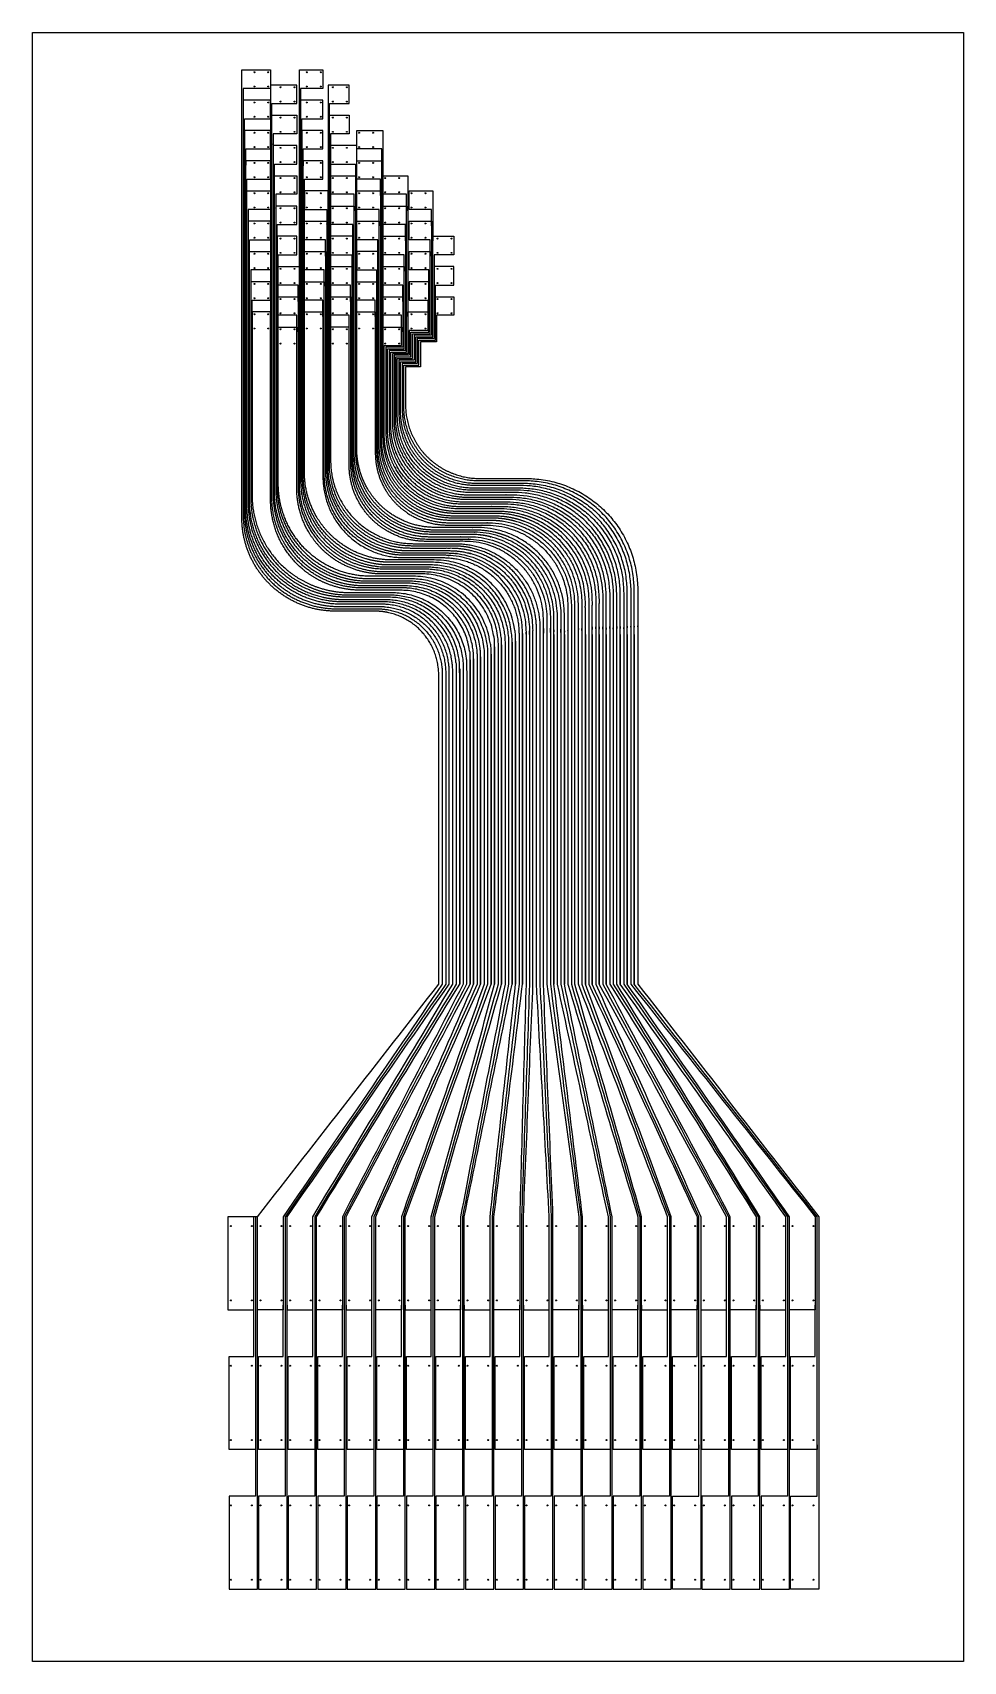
# Model space of a CAD drawing. Header units: inches. Extents: x 25.3 to 65.3, y 25.1 to 95.1.
import ezdxf

# ---------------------------------------------------------------- set-up
doc = ezdxf.new("R2010")
doc.units = ezdxf.units.IN
doc.header["$MEASUREMENT"] = 0
doc.layers.add('Electrode Sites', color=5, linetype='Continuous')

msp = doc.modelspace()

# ---------------------------------------------------------------- linework, layer by layer
at = {"layer": 'Electrode Sites'}
for p, q in [((25.333, 25.134), (25.333, 95.134)), ((25.333, 95.134), (65.333, 95.134)), ((65.333, 95.134), (65.333, 25.134)), ((35.561, 92.229), (34.381, 92.229)), ((34.381, 92.229), (34.381, 92.029)), ((35.561, 91.434), (35.561, 92.229)), ((34.436, 90.929), (34.436, 91.434)), ((34.436, 91.434), (35.561, 91.434)), ((34.436, 90.729), (34.436, 90.929)), ((35.561, 89.629), (34.491, 89.629)), ((34.491, 89.629), (34.491, 89.429)), ((35.561, 88.834), (35.561, 89.629)), ((39.266, 90.279), (38.141, 90.279)), ((38.141, 90.279), (38.141, 89.484)), ((39.266, 82.334), (39.266, 90.279)), ((39.266, 90.079), (39.266, 90.279)), ((38.141, 89.484), (39.211, 89.484)), ((39.211, 89.484), (39.211, 88.979)), ((39.211, 88.979), (39.211, 88.779)), ((34.546, 88.329), (34.546, 88.834)), ((34.546, 88.834), (35.561, 88.834)), ((34.546, 88.129), (34.546, 88.329)), ((35.561, 84.429), (34.711, 84.429)), ((34.711, 84.429), (34.711, 84.229)), ((35.561, 83.634), (35.561, 84.429)), ((34.766, 83.129), (34.766, 83.634)), ((34.766, 83.634), (35.561, 83.634)), ((34.766, 82.929), (34.766, 83.129)), ((37.016, 82.334), (37.016, 83.129)), ((44.736, 68.342), (44.736, 68.342)), ((43.386, 67.7), (43.386, 67.7)), ((43.686, 67.787), (43.686, 67.787)), ((36.266, 40.441), (36.266, 40.241)), ((36.266, 40.241), (37.376, 40.241)), ((37.376, 40.241), (37.376, 40.441)), ((38.806, 40.441), (38.806, 40.241)), ((38.806, 40.241), (39.916, 40.241)), ((39.916, 40.241), (39.916, 40.441)), ((41.346, 40.441), (41.346, 40.241)), ((41.346, 40.241), (42.456, 40.241)), ((42.456, 40.241), (42.456, 40.441)), ((43.886, 40.441), (43.886, 40.241)), ((43.886, 40.241), (44.996, 40.241)), ((44.996, 40.241), (44.996, 40.441)), ((46.426, 40.441), (46.426, 40.241)), ((46.426, 40.241), (47.536, 40.241)), ((47.536, 40.241), (47.536, 40.441)), ((48.966, 40.441), (48.966, 40.241)), ((48.966, 40.241), (50.076, 40.241)), ((50.076, 40.241), (50.076, 40.441)), ((51.506, 40.441), (51.506, 40.241)), ((51.506, 40.241), (52.616, 40.241)), ((52.616, 40.241), (52.616, 40.441)), ((54.046, 40.441), (54.046, 40.241)), ((54.046, 40.241), (55.156, 40.241)), ((55.156, 40.241), (55.156, 40.441)), ((56.586, 40.441), (56.586, 40.241)), ((56.586, 40.241), (57.696, 40.241)), ((57.696, 40.241), (57.696, 40.441)), ((65.333, 25.134), (25.333, 25.134))]:
    msp.add_line(p, q, dxfattribs=at)
for centre in [(34.863, 93.429), (35.463, 93.429), (37.113, 93.429), (37.713, 93.429), (34.863, 92.816), (35.463, 92.816), (35.988, 92.781), (36.588, 92.781), (37.113, 92.816), (37.713, 92.816), (38.238, 92.781), (38.838, 92.781), (34.863, 92.129), (35.463, 92.129), (35.988, 92.169), (36.588, 92.169), (37.113, 92.129), (37.713, 92.129), (38.238, 92.169), (38.838, 92.169), (34.863, 91.516), (35.463, 91.516), (35.988, 91.481), (36.588, 91.481), (37.113, 91.516), (37.713, 91.516), (38.238, 91.481), (38.838, 91.481), (34.863, 90.829), (35.463, 90.829), (35.988, 90.869), (36.588, 90.869), (37.113, 90.829), (37.713, 90.829), (38.238, 90.869), (38.838, 90.869), (39.363, 90.829), (39.963, 90.829), (34.863, 90.216), (35.463, 90.216), (35.988, 90.181), (36.588, 90.181), (37.113, 90.216), (37.713, 90.216), (38.238, 90.181), (38.838, 90.181), (39.363, 90.216), (39.963, 90.216), (34.863, 89.529), (34.863, 88.916), (35.463, 89.529), (35.463, 88.916), (35.988, 89.569), (35.988, 88.881), (36.588, 89.569), (36.588, 88.881), (37.113, 89.529), (37.113, 88.916), (37.713, 89.529), (37.713, 88.916), (38.238, 89.569), (38.238, 88.881), (38.838, 89.569), (38.838, 88.881), (39.363, 89.529), (39.363, 88.916), (39.963, 89.529), (39.963, 88.916), (40.488, 88.881), (41.088, 88.881), (34.863, 88.229), (35.463, 88.229), (35.988, 88.269), (36.588, 88.269), (37.113, 88.229), (37.713, 88.229), (38.238, 88.269), (38.838, 88.269), (39.363, 88.229), (39.963, 88.229), (40.488, 88.269), (41.088, 88.269), (41.613, 88.229), (42.213, 88.229), (34.863, 87.616), (35.463, 87.616), (35.988, 87.581), (36.588, 87.581), (37.113, 87.616), (37.713, 87.616), (38.238, 87.581), (38.838, 87.581), (39.363, 87.616), (39.963, 87.616), (40.488, 87.581), (41.088, 87.581), (41.613, 87.616), (42.213, 87.616), (34.863, 86.929), (35.463, 86.929), (35.988, 86.969), (36.588, 86.969), (37.113, 86.929), (37.713, 86.929), (38.238, 86.969), (38.838, 86.969), (39.363, 86.929), (39.963, 86.929), (40.488, 86.969), (41.088, 86.969), (41.613, 86.929), (42.213, 86.929), (34.863, 86.316), (35.463, 86.316), (35.988, 86.281), (36.588, 86.281), (37.113, 86.316), (37.713, 86.316), (38.238, 86.281), (38.838, 86.281), (39.363, 86.316), (39.963, 86.316), (40.488, 86.281), (41.088, 86.281), (41.613, 86.316), (42.213, 86.316), (42.738, 86.281), (43.338, 86.281), (34.863, 85.629), (35.463, 85.629), (35.988, 85.669), (36.588, 85.669), (37.113, 85.629), (37.713, 85.629), (38.238, 85.669), (38.838, 85.669), (39.363, 85.629), (39.963, 85.629), (40.488, 85.669), (41.088, 85.669), (41.613, 85.629), (42.213, 85.629), (42.738, 85.669), (43.338, 85.669), (34.863, 85.016), (35.463, 85.016), (35.988, 84.981), (36.588, 84.981), (37.113, 85.016), (37.713, 85.016), (38.238, 84.981), (38.838, 84.981), (39.363, 85.016), (39.963, 85.016), (40.488, 84.981), (41.088, 84.981), (41.613, 85.016), (42.213, 85.016), (42.738, 84.981), (43.338, 84.981), (34.863, 84.329), (35.463, 84.329), (35.988, 84.369), (36.588, 84.369), (37.113, 84.329), (37.713, 84.329), (38.238, 84.369), (38.838, 84.369), (39.363, 84.329), (39.963, 84.329), (40.488, 84.369), (41.088, 84.369), (41.613, 84.329), (42.213, 84.329), (42.738, 84.369), (43.338, 84.369), (34.863, 83.716), (35.463, 83.716), (35.988, 83.681), (36.588, 83.681), (37.113, 83.716), (37.713, 83.716), (38.238, 83.681), (38.838, 83.681), (39.363, 83.716), (39.963, 83.716), (40.488, 83.681), (41.088, 83.681), (41.613, 83.716), (42.213, 83.716), (42.738, 83.681), (43.338, 83.681), (34.863, 83.029), (35.463, 83.029), (35.988, 83.069), (36.588, 83.069), (37.113, 83.029), (37.713, 83.029), (38.238, 83.069), (38.838, 83.069), (39.363, 83.029), (39.963, 83.029), (40.488, 83.069), (41.088, 83.069), (41.613, 83.029), (42.213, 83.029), (42.738, 83.069), (43.338, 83.069), (34.863, 82.416), (35.463, 82.416), (35.988, 82.381), (36.588, 82.381), (37.113, 82.416), (37.713, 82.416), (38.238, 82.381), (38.838, 82.381), (39.363, 82.416), (39.963, 82.416), (40.488, 82.381), (41.088, 82.381), (41.613, 82.416), (42.213, 82.416), (35.988, 81.769), (36.588, 81.769), (38.238, 81.769), (38.838, 81.769), (40.488, 81.769), (41.088, 81.769), (33.856, 43.841), (34.756, 43.841), (35.126, 43.841), (36.026, 43.841), (36.396, 43.841), (37.296, 43.841), (37.666, 43.841), (38.566, 43.841), (38.936, 43.841), (39.836, 43.841), (40.206, 43.841), (41.106, 43.841), (41.476, 43.841), (42.376, 43.841), (42.746, 43.841), (43.646, 43.841), (44.016, 43.841), (44.916, 43.841), (45.286, 43.841), (46.186, 43.841), (46.556, 43.841), (47.456, 43.841), (47.826, 43.841), (48.726, 43.841), (49.096, 43.841), (49.996, 43.841), (50.366, 43.841), (51.266, 43.841), (51.636, 43.841), (52.536, 43.841), (52.906, 43.841), (53.806, 43.841), (54.176, 43.841), (55.076, 43.841), (55.446, 43.841), (56.346, 43.841), (56.716, 43.841), (57.616, 43.841), (57.986, 43.841), (58.886, 43.841), (33.856, 40.647), (34.756, 40.647), (35.126, 40.647), (36.026, 40.647), (36.396, 40.647), (37.296, 40.647), (37.666, 40.647), (38.566, 40.647), (38.936, 40.647), (39.836, 40.647), (40.206, 40.647), (41.106, 40.647), (41.476, 40.647), (42.376, 40.647), (42.746, 40.647), (43.646, 40.647), (44.016, 40.647), (44.916, 40.647), (45.286, 40.647), (46.186, 40.647), (46.556, 40.647), (47.456, 40.647), (47.826, 40.647), (48.726, 40.647), (49.096, 40.647), (49.996, 40.647), (50.366, 40.647), (51.266, 40.647), (51.636, 40.647), (52.536, 40.647), (52.906, 40.647), (53.806, 40.647), (54.176, 40.647), (55.076, 40.647), (55.446, 40.647), (56.346, 40.647), (56.716, 40.647), (57.616, 40.647), (57.986, 40.647), (58.886, 40.647), (33.856, 37.841), (34.756, 37.841), (35.126, 37.841), (36.026, 37.841), (36.396, 37.841), (37.296, 37.841), (37.666, 37.841), (38.566, 37.841), (38.936, 37.841), (39.836, 37.841), (40.206, 37.841), (41.106, 37.841), (41.476, 37.841), (42.376, 37.841), (42.746, 37.841), (43.646, 37.841), (44.016, 37.841), (44.916, 37.841), (45.286, 37.841), (46.186, 37.841), (46.556, 37.841), (47.456, 37.841), (47.826, 37.841), (48.726, 37.841), (49.096, 37.841), (49.996, 37.841), (50.366, 37.841), (51.266, 37.841), (51.636, 37.841), (52.536, 37.841), (52.906, 37.841), (53.806, 37.841), (54.176, 37.841), (55.076, 37.841), (55.446, 37.841), (56.346, 37.841), (56.716, 37.841), (57.616, 37.841), (57.986, 37.841), (58.886, 37.841), (33.856, 34.647), (34.756, 34.647), (35.126, 34.647), (36.026, 34.647), (36.396, 34.647), (37.296, 34.647), (37.666, 34.647), (38.566, 34.647), (38.936, 34.647), (39.836, 34.647), (40.206, 34.647), (41.106, 34.647), (41.476, 34.647), (42.376, 34.647), (42.746, 34.647), (43.646, 34.647), (44.016, 34.647), (44.916, 34.647), (45.286, 34.647), (46.186, 34.647), (46.556, 34.647), (47.456, 34.647), (47.826, 34.647), (48.726, 34.647), (49.096, 34.647), (49.996, 34.647), (50.366, 34.647), (51.266, 34.647), (51.636, 34.647), (52.536, 34.647), (52.906, 34.647), (53.806, 34.647), (54.176, 34.647), (55.076, 34.647), (55.446, 34.647), (56.346, 34.647), (56.716, 34.647), (57.616, 34.647), (57.986, 34.647), (58.886, 34.647), (33.856, 31.841), (34.756, 31.841), (35.126, 31.841), (36.026, 31.841), (36.396, 31.841), (37.296, 31.841), (37.666, 31.841), (38.566, 31.841), (38.936, 31.841), (39.836, 31.841), (40.206, 31.841), (41.106, 31.841), (41.476, 31.841), (42.376, 31.841), (42.746, 31.841), (43.646, 31.841), (44.016, 31.841), (44.916, 31.841), (45.286, 31.841), (46.186, 31.841), (46.556, 31.841), (47.456, 31.841), (47.826, 31.841), (48.726, 31.841), (49.096, 31.841), (49.996, 31.841), (50.366, 31.841), (51.266, 31.841), (51.636, 31.841), (52.536, 31.841), (52.906, 31.841), (53.806, 31.841), (54.176, 31.841), (55.076, 31.841), (55.446, 31.841), (56.346, 31.841), (56.716, 31.841), (57.616, 31.841), (57.986, 31.841), (58.886, 31.841), (33.856, 28.647), (34.756, 28.647), (35.126, 28.647), (36.026, 28.647), (36.396, 28.647), (37.296, 28.647), (37.666, 28.647), (38.566, 28.647), (38.936, 28.647), (39.836, 28.647), (40.206, 28.647), (41.106, 28.647), (41.476, 28.647), (42.376, 28.647), (42.746, 28.647), (43.646, 28.647), (44.016, 28.647), (44.916, 28.647), (45.286, 28.647), (46.186, 28.647), (46.556, 28.647), (47.456, 28.647), (47.826, 28.647), (48.726, 28.647), (49.096, 28.647), (49.996, 28.647), (50.366, 28.647), (51.266, 28.647), (51.636, 28.647), (52.536, 28.647), (52.906, 28.647), (53.806, 28.647), (54.176, 28.647), (55.076, 28.647), (55.446, 28.647), (56.346, 28.647), (56.716, 28.647), (57.616, 28.647), (57.986, 28.647), (58.886, 28.647)]:
    msp.add_circle(centre, 0.02, dxfattribs=at)
for points, weights, knots in [([(42.786, 54.241), (42.786, 58.667), (42.786, 63.093), (42.786, 67.52), (42.786, 68.258), (42.503, 68.941), (41.98, 69.463), (41.458, 69.986), (40.775, 70.269), (40.037, 70.269), (39.473, 70.269), (38.909, 70.269), (38.345, 70.269), (37.264, 70.269), (36.267, 70.682), (35.503, 71.446), (34.739, 72.209), (34.326, 73.207), (34.326, 74.287), (34.326, 76.336), (34.326, 78.385), (34.326, 80.434), (34.326, 84.799), (34.326, 89.164), (34.326, 93.529)], [1, 1, 1, 1, 0.949253021674, 0.949253021674, 1, 0.949253021674, 0.949253021674, 1, 1, 1, 1, 0.949253021674, 0.949253021674, 1, 0.949253021674, 0.949253021674, 1, 1, 1, 1, 1, 1, 1], [4, 4, 4, 4, 4.63148, 4.63148, 4.63148, 5.416878, 5.416878, 5.416878, 6.202276, 6.202276, 6.202276, 7.202276, 7.202276, 7.202276, 7.987674, 7.987674, 7.987674, 8.773073, 8.773073, 8.773073, 9.773073, 9.773073, 9.773073, 10.773073, 10.773073, 10.773073, 10.773073]), ([(45.486, 54.241), (45.486, 59.1), (45.486, 63.96), (45.486, 68.819), (45.486, 70.723), (44.14, 72.069), (42.236, 72.069), (41.657, 72.069), (41.078, 72.069), (40.498, 72.069), (38.329, 72.069), (36.796, 73.602), (36.796, 75.771), (36.796, 77.325), (36.796, 78.879), (36.796, 80.434), (36.796, 84.799), (36.796, 89.164), (36.796, 93.529)], [1, 1, 1, 1, 0.804737854124, 0.804737854124, 1, 1, 1, 1, 0.804737854124, 0.804737854124, 1, 1, 1, 1, 1, 1, 1], [0, 0, 0, 0, 0.693291, 0.693291, 0.693291, 2.264087, 2.264087, 2.264087, 3.264087, 3.264087, 3.264087, 4.834884, 4.834884, 4.834884, 5.834884, 5.834884, 5.834884, 6.834884, 6.834884, 6.834884, 6.834884]), ([(34.381, 92.734), (34.381, 88.634), (34.381, 84.534), (34.381, 80.434), (34.381, 78.426), (34.381, 76.417), (34.381, 74.409), (34.381, 72.042), (36.054, 70.369), (38.421, 70.369), (38.992, 70.369), (39.562, 70.369), (40.132, 70.369), (41.775, 70.369), (42.936, 69.207), (42.936, 67.565), (42.936, 63.124), (42.936, 58.682), (42.936, 54.241)], [1, 1, 1, 1, 1, 1, 1, 0.804737854124, 0.804737854124, 1, 1, 1, 1, 0.804737854124, 0.804737854124, 1, 1, 1, 1], [13.773073, 13.773073, 13.773073, 13.773073, 14.773073, 14.773073, 14.773073, 15.773073, 15.773073, 15.773073, 17.343869, 17.343869, 17.343869, 18.343869, 18.343869, 18.343869, 19.914665, 19.914665, 19.914665, 20.548323, 20.548323, 20.548323, 20.548323]), ([(36.851, 92.734), (36.851, 92.565), (36.851, 92.397), (36.851, 92.229), (36.851, 88.297), (36.851, 84.365), (36.851, 80.434), (36.851, 78.918), (36.851, 77.403), (36.851, 75.888), (36.851, 73.709), (38.391, 72.169), (40.57, 72.169), (41.156, 72.169), (41.741, 72.169), (42.327, 72.169), (43.216, 72.169), (44.038, 71.828), (44.667, 71.199), (45.295, 70.571), (45.636, 69.749), (45.636, 68.86), (45.636, 63.987), (45.636, 59.114), (45.636, 54.241)], [1, 1, 1, 1, 1, 1, 1, 1, 1, 1, 0.804737854124, 0.804737854124, 1, 1, 1, 1, 0.949253021674, 0.949253021674, 1, 0.949253021674, 0.949253021674, 1, 1, 1, 1], [9.834884, 9.834884, 9.834884, 9.834884, 9.877698, 9.877698, 9.877698, 10.877698, 10.877698, 10.877698, 11.877698, 11.877698, 11.877698, 13.448495, 13.448495, 13.448495, 14.448495, 14.448495, 14.448495, 15.233893, 15.233893, 15.233893, 16.019291, 16.019291, 16.019291, 16.714512, 16.714512, 16.714512, 16.714512]), ([(44.286, 54.241), (44.286, 58.899), (44.286, 63.557), (44.286, 68.216), (44.286, 69.036), (43.972, 69.794), (43.391, 70.374), (42.811, 70.955), (42.053, 71.269), (41.233, 71.269), (40.655, 71.269), (40.077, 71.269), (39.498, 71.269), (37.224, 71.269), (35.616, 72.877), (35.616, 75.151), (35.616, 76.912), (35.616, 78.673), (35.616, 80.434), (35.616, 84.149), (35.616, 87.864), (35.616, 91.579)], [1, 1, 1, 1, 0.949253021674, 0.949253021674, 1, 0.949253021674, 0.949253021674, 1, 1, 1, 1, 0.804737854124, 0.804737854124, 1, 1, 1, 1, 1, 1, 1], [3, 3, 3, 3, 3.664584, 3.664584, 3.664584, 4.449982, 4.449982, 4.449982, 5.23538, 5.23538, 5.23538, 6.23538, 6.23538, 6.23538, 7.806177, 7.806177, 7.806177, 8.806177, 8.806177, 8.806177, 9.806177, 9.806177, 9.806177, 9.806177]), ([(46.986, 69.499), (46.986, 71.59), (45.507, 73.069), (43.416, 73.069), (42.822, 73.069), (42.229, 73.069), (41.636, 73.069), (40.682, 73.069), (39.8, 73.434), (39.125, 74.108), (38.451, 74.783), (38.086, 75.665), (38.086, 76.619), (38.086, 77.89), (38.086, 79.162), (38.086, 80.434), (38.086, 84.149), (38.086, 87.864), (38.086, 91.579)], [1, 0.804737854124, 0.804737854124, 1, 1, 1, 1, 0.949253021674, 0.949253021674, 1, 0.949253021674, 0.949253021674, 1, 1, 1, 1, 1, 1, 1], [3.7256, 3.7256, 3.7256, 3.7256, 5.296397, 5.296397, 5.296397, 6.296397, 6.296397, 6.296397, 7.081795, 7.081795, 7.081795, 7.867193, 7.867193, 7.867193, 8.867193, 8.867193, 8.867193, 9.867193, 9.867193, 9.867193, 9.867193]), ([(34.436, 90.929), (34.436, 87.43), (34.436, 83.932), (34.436, 80.434), (34.436, 78.466), (34.436, 76.498), (34.436, 74.531), (34.436, 73.439), (34.853, 72.43), (35.625, 71.658), (36.397, 70.886), (37.406, 70.469), (38.498, 70.469), (39.074, 70.469), (39.651, 70.469), (40.228, 70.469), (40.996, 70.469), (41.706, 70.175), (42.249, 69.632), (42.792, 69.088), (43.086, 68.379), (43.086, 67.611), (43.086, 63.154), (43.086, 58.698), (43.086, 54.241)], [1, 1, 1, 1, 1, 1, 1, 0.949253021674, 0.949253021674, 1, 0.949253021674, 0.949253021674, 1, 1, 1, 1, 0.949253021674, 0.949253021674, 1, 0.949253021674, 0.949253021674, 1, 1, 1, 1], [12.77954, 12.77954, 12.77954, 12.77954, 13.77954, 13.77954, 13.77954, 14.77954, 14.77954, 14.77954, 15.564938, 15.564938, 15.564938, 16.350337, 16.350337, 16.350337, 17.350337, 17.350337, 17.350337, 18.135735, 18.135735, 18.135735, 18.921133, 18.921133, 18.921133, 19.55695, 19.55695, 19.55695, 19.55695]), ([(35.671, 90.784), (35.671, 90.615), (35.671, 90.447), (35.671, 90.279), (35.671, 86.997), (35.671, 83.715), (35.671, 80.434), (35.671, 78.712), (35.671, 76.991), (35.671, 75.27), (35.671, 74.221), (36.072, 73.253), (36.813, 72.511), (37.555, 71.77), (38.524, 71.369), (39.572, 71.369), (40.156, 71.369), (40.741, 71.369), (41.325, 71.369), (42.161, 71.369), (42.934, 71.049), (43.525, 70.458), (44.116, 69.866), (44.436, 69.094), (44.436, 68.258), (44.436, 63.586), (44.436, 58.913), (44.436, 54.241)], [1, 1, 1, 1, 1, 1, 1, 1, 1, 1, 0.949253021674, 0.949253021674, 1, 0.949253021674, 0.949253021674, 1, 1, 1, 1, 0.949253021674, 0.949253021674, 1, 0.949253021674, 0.949253021674, 1, 1, 1, 1], [12.806177, 12.806177, 12.806177, 12.806177, 13.806177, 13.806177, 13.806177, 14.806177, 14.806177, 14.806177, 15.806177, 15.806177, 15.806177, 16.591575, 16.591575, 16.591575, 17.376973, 17.376973, 17.376973, 18.376973, 18.376973, 18.376973, 19.162371, 19.162371, 19.162371, 19.947769, 19.947769, 19.947769, 20.614374, 20.614374, 20.614374, 20.614374]), ([(36.906, 90.929), (36.906, 87.43), (36.906, 83.932), (36.906, 80.434), (36.906, 78.957), (36.906, 77.48), (36.906, 76.004), (36.906, 73.816), (38.453, 72.269), (40.641, 72.269), (41.233, 72.269), (41.825, 72.269), (42.417, 72.269), (43.322, 72.269), (44.159, 71.922), (44.799, 71.282), (45.439, 70.642), (45.786, 69.805), (45.786, 68.9), (45.786, 64.014), (45.786, 59.127), (45.786, 54.241)], [1, 1, 1, 1, 1, 1, 1, 0.804737854124, 0.804737854124, 1, 1, 1, 1, 0.949253021674, 0.949253021674, 1, 0.949253021674, 0.949253021674, 1, 1, 1, 1], [11.895521, 11.895521, 11.895521, 11.895521, 12.895521, 12.895521, 12.895521, 13.895521, 13.895521, 13.895521, 15.466317, 15.466317, 15.466317, 16.466317, 16.466317, 16.466317, 17.251715, 17.251715, 17.251715, 18.037113, 18.037113, 18.037113, 18.73424, 18.73424, 18.73424, 18.73424]), ([(38.141, 90.784), (38.141, 88.015), (38.141, 85.247), (38.141, 82.479), (38.141, 81.797), (38.141, 81.115), (38.141, 80.434), (38.141, 79.2), (38.141, 77.966), (38.141, 76.732), (38.141, 74.645), (39.617, 73.169), (41.704, 73.169), (42.304, 73.169), (42.903, 73.169), (43.503, 73.169), (45.631, 73.169), (47.136, 71.664), (47.136, 69.536)], [1, 1, 1, 1, 1, 1, 1, 1, 1, 1, 0.804737854124, 0.804737854124, 1, 1, 1, 1, 0.804737854124, 0.804737854124, 1], [12.867193, 12.867193, 12.867193, 12.867193, 13.867193, 13.867193, 13.867193, 14.867193, 14.867193, 14.867193, 15.867193, 15.867193, 15.867193, 17.437989, 17.437989, 17.437989, 18.437989, 18.437989, 18.437989, 20.008786, 20.008786, 20.008786, 20.008786]), ([(40.391, 90.929), (40.391, 87.43), (40.391, 83.932), (40.391, 80.434), (40.391, 79.534), (40.391, 78.635), (40.391, 77.736), (40.391, 76.885), (40.716, 76.098), (41.318, 75.496), (41.92, 74.894), (42.707, 74.569), (43.558, 74.569), (44.148, 74.569), (44.737, 74.569), (45.327, 74.569), (46.377, 74.569), (47.348, 74.167), (48.091, 73.424), (48.834, 72.681), (49.236, 71.71), (49.236, 70.66), (49.236, 70.196), (49.236, 69.732), (49.236, 69.269), (49.236, 64.259), (49.236, 59.25), (49.236, 54.241)], [1, 1, 1, 1, 1, 1, 1, 0.949253021674, 0.949253021674, 1, 0.949253021674, 0.949253021674, 1, 1, 1, 1, 0.949253021674, 0.949253021674, 1, 0.949253021674, 0.949253021674, 1, 1, 1, 1, 1, 1, 1], [10.911175, 10.911175, 10.911175, 10.911175, 11.911175, 11.911175, 11.911175, 12.911175, 12.911175, 12.911175, 13.696573, 13.696573, 13.696573, 14.481971, 14.481971, 14.481971, 15.481971, 15.481971, 15.481971, 16.267369, 16.267369, 16.267369, 17.052767, 17.052767, 17.052767, 18.052767, 18.052767, 18.052767, 18.767428, 18.767428, 18.767428, 18.767428]), ([(43.236, 54.241), (43.236, 58.712), (43.236, 63.184), (43.236, 67.656), (43.236, 68.438), (42.936, 69.162), (42.382, 69.715), (41.829, 70.269), (41.106, 70.569), (40.323, 70.569), (39.74, 70.569), (39.157, 70.569), (38.574, 70.569), (36.182, 70.569), (34.491, 72.26), (34.491, 74.651), (34.491, 76.579), (34.491, 78.506), (34.491, 80.434), (34.491, 83.667), (34.491, 86.9), (34.491, 90.134)], [1, 1, 1, 1, 0.949253021674, 0.949253021674, 1, 0.949253021674, 0.949253021674, 1, 1, 1, 1, 0.804737854124, 0.804737854124, 1, 1, 1, 1, 1, 1, 1], [3, 3, 3, 3, 3.637948, 3.637948, 3.637948, 4.423346, 4.423346, 4.423346, 5.208744, 5.208744, 5.208744, 6.208744, 6.208744, 6.208744, 7.77954, 7.77954, 7.77954, 8.77954, 8.77954, 8.77954, 9.77954, 9.77954, 9.77954, 9.77954]), ([(45.936, 54.241), (45.936, 59.14), (45.936, 64.04), (45.936, 68.939), (45.936, 69.861), (45.583, 70.713), (44.931, 71.364), (44.28, 72.016), (43.428, 72.369), (42.507, 72.369), (41.908, 72.369), (41.31, 72.369), (40.711, 72.369), (38.514, 72.369), (36.961, 73.922), (36.961, 76.119), (36.961, 77.557), (36.961, 78.996), (36.961, 80.434), (36.961, 83.499), (36.961, 86.564), (36.961, 89.629), (36.961, 89.797), (36.961, 89.965), (36.961, 90.134)], [1, 1, 1, 1, 0.949253021674, 0.949253021674, 1, 0.949253021674, 0.949253021674, 1, 1, 1, 1, 0.804737854124, 0.804737854124, 1, 1, 1, 1, 1, 1, 1, 1, 1, 1], [2, 2, 2, 2, 2.699007, 2.699007, 2.699007, 3.484405, 3.484405, 3.484405, 4.269803, 4.269803, 4.269803, 5.269803, 5.269803, 5.269803, 6.840599, 6.840599, 6.840599, 7.840599, 7.840599, 7.840599, 8.840599, 8.840599, 8.840599, 8.895521, 8.895521, 8.895521, 8.895521]), ([(49.086, 54.241), (49.086, 59.25), (49.086, 64.259), (49.086, 69.269), (49.086, 69.721), (49.086, 70.173), (49.086, 70.626), (49.086, 71.658), (48.69, 72.613), (47.96, 73.343), (47.23, 74.073), (46.276, 74.469), (45.243, 74.469), (44.659, 74.469), (44.076, 74.469), (43.493, 74.469), (41.643, 74.469), (40.336, 75.776), (40.336, 77.626), (40.336, 78.562), (40.336, 79.498), (40.336, 80.434), (40.336, 83.499), (40.336, 86.564), (40.336, 89.629), (40.336, 89.797), (40.336, 89.965), (40.336, 90.134)], [1, 1, 1, 1, 1, 1, 1, 0.949253021674, 0.949253021674, 1, 0.949253021674, 0.949253021674, 1, 1, 1, 1, 0.804737854124, 0.804737854124, 1, 1, 1, 1, 1, 1, 1, 1, 1, 1], [0, 0, 0, 0, 0.714661, 0.714661, 0.714661, 1.714661, 1.714661, 1.714661, 2.500059, 2.500059, 2.500059, 3.285457, 3.285457, 3.285457, 4.285457, 4.285457, 4.285457, 5.856254, 5.856254, 5.856254, 6.856254, 6.856254, 6.856254, 7.856254, 7.856254, 7.856254, 7.911175, 7.911175, 7.911175, 7.911175]), ([(44.586, 54.241), (44.586, 58.927), (44.586, 63.614), (44.586, 68.3), (44.586, 70.156), (43.273, 71.469), (41.417, 71.469), (40.827, 71.469), (40.236, 71.469), (39.645, 71.469), (37.349, 71.469), (35.726, 73.092), (35.726, 75.388), (35.726, 77.07), (35.726, 78.752), (35.726, 80.434), (35.726, 83.282), (35.726, 86.13), (35.726, 88.979)], [1, 1, 1, 1, 0.804737854124, 0.804737854124, 1, 1, 1, 1, 0.804737854124, 0.804737854124, 1, 1, 1, 1, 1, 1, 1], [0, 0, 0, 0, 0.668612, 0.668612, 0.668612, 2.239408, 2.239408, 2.239408, 3.239408, 3.239408, 3.239408, 4.810205, 4.810205, 4.810205, 5.810205, 5.810205, 5.810205, 6.810205, 6.810205, 6.810205, 6.810205]), ([(39.211, 88.979), (39.211, 86.13), (39.211, 83.282), (39.211, 80.434), (39.211, 79.329), (39.211, 78.225), (39.211, 77.121), (39.211, 76.22), (39.555, 75.387), (40.192, 74.75), (40.829, 74.113), (41.662, 73.769), (42.563, 73.769), (43.151, 73.769), (43.739, 73.769), (44.328, 73.769), (45.324, 73.769), (46.245, 73.387), (46.95, 72.683), (47.654, 71.978), (48.036, 71.057), (48.036, 70.061), (48.036, 69.797), (48.036, 69.533), (48.036, 69.269), (48.036, 64.259), (48.036, 59.25), (48.036, 54.241)], [1, 1, 1, 1, 1, 1, 1, 0.949253021674, 0.949253021674, 1, 0.949253021674, 0.949253021674, 1, 1, 1, 1, 0.949253021674, 0.949253021674, 1, 0.949253021674, 0.949253021674, 1, 1, 1, 1, 1, 1, 1], [14.856254, 14.856254, 14.856254, 14.856254, 15.856254, 15.856254, 15.856254, 16.856254, 16.856254, 16.856254, 17.641652, 17.641652, 17.641652, 18.42705, 18.42705, 18.42705, 19.42705, 19.42705, 19.42705, 20.212448, 20.212448, 20.212448, 20.997846, 20.997846, 20.997846, 21.997846, 21.997846, 21.997846, 22.712507, 22.712507, 22.712507, 22.712507]), ([(43.386, 54.241), (43.386, 58.727), (43.386, 63.214), (43.386, 67.7), (43.386, 69.439), (42.156, 70.669), (40.417, 70.669), (39.828, 70.669), (39.238, 70.669), (38.649, 70.669), (36.245, 70.669), (34.546, 72.368), (34.546, 74.772), (34.546, 76.659), (34.546, 78.546), (34.546, 80.434), (34.546, 83.065), (34.546, 85.697), (34.546, 88.329)], [1, 1, 1, 1, 0.804737854124, 0.804737854124, 1, 1, 1, 1, 0.804737854124, 0.804737854124, 1, 1, 1, 1, 1, 1, 1], [2, 2, 2, 2, 2.640054, 2.640054, 2.640054, 4.210851, 4.210851, 4.210851, 5.210851, 5.210851, 5.210851, 6.781647, 6.781647, 6.781647, 7.781647, 7.781647, 7.781647, 8.781647, 8.781647, 8.781647, 8.781647]), ([(46.836, 54.241), (46.836, 59.25), (46.836, 64.259), (46.836, 69.269), (46.836, 69.333), (46.836, 69.397), (46.836, 69.461), (46.836, 71.516), (45.383, 72.969), (43.328, 72.969), (42.741, 72.969), (42.154, 72.969), (41.567, 72.969), (40.616, 72.969), (39.738, 73.332), (39.066, 74.004), (38.394, 74.676), (38.031, 75.554), (38.031, 76.505), (38.031, 77.814), (38.031, 79.124), (38.031, 80.434), (38.031, 83.065), (38.031, 85.697), (38.031, 88.329)], [1, 1, 1, 1, 1, 1, 1, 0.804737854124, 0.804737854124, 1, 1, 1, 1, 0.949253021674, 0.949253021674, 1, 0.949253021674, 0.949253021674, 1, 1, 1, 1, 1, 1, 1], [17.932827, 17.932827, 17.932827, 17.932827, 18.647488, 18.647488, 18.647488, 19.647488, 19.647488, 19.647488, 21.218284, 21.218284, 21.218284, 22.218284, 22.218284, 22.218284, 23.003682, 23.003682, 23.003682, 23.78908, 23.78908, 23.78908, 24.78908, 24.78908, 24.78908, 25.423472, 25.423472, 25.423472, 25.423472]), ([(40.281, 88.329), (40.281, 85.697), (40.281, 83.065), (40.281, 80.434), (40.281, 79.461), (40.281, 78.488), (40.281, 77.515), (40.281, 76.669), (40.604, 75.888), (41.202, 75.29), (41.8, 74.692), (42.581, 74.369), (43.427, 74.369), (44.004, 74.369), (44.581, 74.369), (45.158, 74.369), (47.371, 74.369), (48.936, 72.804), (48.936, 70.591), (48.936, 70.15), (48.936, 69.709), (48.936, 69.269), (48.936, 64.259), (48.936, 59.25), (48.936, 54.241)], [1, 1, 1, 1, 1, 1, 1, 0.949253021674, 0.949253021674, 1, 0.949253021674, 0.949253021674, 1, 1, 1, 1, 0.804737854124, 0.804737854124, 1, 1, 1, 1, 1, 1, 1], [13.932827, 13.932827, 13.932827, 13.932827, 14.932827, 14.932827, 14.932827, 15.932827, 15.932827, 15.932827, 16.718225, 16.718225, 16.718225, 17.503623, 17.503623, 17.503623, 18.503623, 18.503623, 18.503623, 20.074419, 20.074419, 20.074419, 21.074419, 21.074419, 21.074419, 21.78908, 21.78908, 21.78908, 21.78908]), ([(34.601, 87.534), (34.601, 85.167), (34.601, 82.8), (34.601, 80.434), (34.601, 78.586), (34.601, 76.739), (34.601, 74.892), (34.601, 72.476), (36.308, 70.769), (38.724, 70.769), (39.319, 70.769), (39.915, 70.769), (40.511, 70.769), (42.283, 70.769), (43.536, 69.516), (43.536, 67.744), (43.536, 63.243), (43.536, 58.742), (43.536, 54.241)], [1, 1, 1, 1, 1, 1, 1, 0.804737854124, 0.804737854124, 1, 1, 1, 1, 0.804737854124, 0.804737854124, 1, 1, 1, 1], [11.781647, 11.781647, 11.781647, 11.781647, 12.781647, 12.781647, 12.781647, 13.781647, 13.781647, 13.781647, 15.352443, 15.352443, 15.352443, 16.352443, 16.352443, 16.352443, 17.92324, 17.92324, 17.92324, 18.565377, 18.565377, 18.565377, 18.565377]), ([(35.781, 88.184), (35.781, 88.015), (35.781, 87.847), (35.781, 87.679), (35.781, 85.264), (35.781, 82.849), (35.781, 80.434), (35.781, 78.791), (35.781, 77.148), (35.781, 75.506), (35.781, 74.448), (36.186, 73.47), (36.934, 72.722), (37.682, 71.974), (38.66, 71.569), (39.718, 71.569), (40.315, 71.569), (40.912, 71.569), (41.509, 71.569), (43.399, 71.569), (44.736, 70.232), (44.736, 68.342), (44.736, 63.642), (44.736, 58.941), (44.736, 54.241)], [1, 1, 1, 1, 1, 1, 1, 1, 1, 1, 0.949253021674, 0.949253021674, 1, 0.949253021674, 0.949253021674, 1, 1, 1, 1, 0.804737854124, 0.804737854124, 1, 1, 1, 1], [9.810205, 9.810205, 9.810205, 9.810205, 9.879908, 9.879908, 9.879908, 10.879908, 10.879908, 10.879908, 11.879908, 11.879908, 11.879908, 12.665306, 12.665306, 12.665306, 13.450704, 13.450704, 13.450704, 14.450704, 14.450704, 14.450704, 16.021501, 16.021501, 16.021501, 16.692093, 16.692093, 16.692093, 16.692093]), ([(37.976, 87.534), (37.976, 87.365), (37.976, 87.197), (37.976, 87.029), (37.976, 84.83), (37.976, 82.632), (37.976, 80.434), (37.976, 79.086), (37.976, 77.738), (37.976, 76.39), (37.976, 75.444), (38.338, 74.569), (39.007, 73.9), (39.676, 73.231), (40.551, 72.869), (41.497, 72.869), (42.078, 72.869), (42.659, 72.869), (43.239, 72.869), (45.258, 72.869), (46.686, 71.441), (46.686, 69.422), (46.686, 69.371), (46.686, 69.32), (46.686, 69.269), (46.686, 64.259), (46.686, 59.25), (46.686, 54.241)], [1, 1, 1, 1, 1, 1, 1, 1, 1, 1, 0.949253021674, 0.949253021674, 1, 0.949253021674, 0.949253021674, 1, 1, 1, 1, 0.804737854124, 0.804737854124, 1, 1, 1, 1, 1, 1, 1], [3, 3, 3, 3, 3.076573, 3.076573, 3.076573, 4.076573, 4.076573, 4.076573, 5.076573, 5.076573, 5.076573, 5.861971, 5.861971, 5.861971, 6.647369, 6.647369, 6.647369, 7.647369, 7.647369, 7.647369, 9.218166, 9.218166, 9.218166, 10.218166, 10.218166, 10.218166, 10.932827, 10.932827, 10.932827, 10.932827]), ([(47.886, 54.241), (47.886, 59.25), (47.886, 64.259), (47.886, 69.269), (47.886, 69.521), (47.886, 69.773), (47.886, 70.025), (47.886, 72.159), (46.376, 73.669), (44.242, 73.669), (43.66, 73.669), (43.077, 73.669), (42.495, 73.669), (40.539, 73.669), (39.156, 75.052), (39.156, 77.008), (39.156, 78.15), (39.156, 79.292), (39.156, 80.434), (39.156, 82.849), (39.156, 85.264), (39.156, 87.679), (39.156, 87.847), (39.156, 88.015), (39.156, 88.184)], [1, 1, 1, 1, 1, 1, 1, 0.804737854124, 0.804737854124, 1, 1, 1, 1, 0.804737854124, 0.804737854124, 1, 1, 1, 1, 1, 1, 1, 1, 1, 1], [3, 3, 3, 3, 3.714661, 3.714661, 3.714661, 4.714661, 4.714661, 4.714661, 6.285457, 6.285457, 6.285457, 7.285457, 7.285457, 7.285457, 8.856254, 8.856254, 8.856254, 9.856254, 9.856254, 9.856254, 10.856254, 10.856254, 10.856254, 11.856254, 11.856254, 11.856254, 11.856254]), ([(48.786, 54.241), (48.786, 59.25), (48.786, 64.259), (48.786, 69.269), (48.786, 69.698), (48.786, 70.127), (48.786, 70.556), (48.786, 72.731), (47.248, 74.269), (45.073, 74.269), (44.502, 74.269), (43.931, 74.269), (43.361, 74.269), (42.518, 74.269), (41.74, 74.591), (41.144, 75.187), (40.548, 75.783), (40.226, 76.561), (40.226, 77.404), (40.226, 78.414), (40.226, 79.424), (40.226, 80.434), (40.226, 82.632), (40.226, 84.83), (40.226, 87.029), (40.226, 87.197), (40.226, 87.365), (40.226, 87.534)], [1, 1, 1, 1, 1, 1, 1, 0.804737854124, 0.804737854124, 1, 1, 1, 1, 0.949253021674, 0.949253021674, 1, 0.949253021674, 0.949253021674, 1, 1, 1, 1, 1, 1, 1, 1, 1, 1], [3, 3, 3, 3, 3.714661, 3.714661, 3.714661, 4.714661, 4.714661, 4.714661, 6.285457, 6.285457, 6.285457, 7.285457, 7.285457, 7.285457, 8.070855, 8.070855, 8.070855, 8.856254, 8.856254, 8.856254, 9.856254, 9.856254, 9.856254, 10.856254, 10.856254, 10.856254, 10.932827, 10.932827, 10.932827, 10.932827]), ([(35.836, 86.379), (35.836, 84.397), (35.836, 82.415), (35.836, 80.434), (35.836, 78.83), (35.836, 77.227), (35.836, 75.623), (35.836, 74.56), (36.242, 73.578), (36.994, 72.827), (37.745, 72.075), (38.727, 71.669), (39.79, 71.669), (40.394, 71.669), (40.997, 71.669), (41.6, 71.669), (43.525, 71.669), (44.886, 70.308), (44.886, 68.383), (44.886, 63.669), (44.886, 58.955), (44.886, 54.241)], [1, 1, 1, 1, 1, 1, 1, 0.949253021674, 0.949253021674, 1, 0.949253021674, 0.949253021674, 1, 1, 1, 1, 0.804737854124, 0.804737854124, 1, 1, 1, 1], [14.698718, 14.698718, 14.698718, 14.698718, 15.698718, 15.698718, 15.698718, 16.698718, 16.698718, 16.698718, 17.484117, 17.484117, 17.484117, 18.269515, 18.269515, 18.269515, 19.269515, 19.269515, 19.269515, 20.840311, 20.840311, 20.840311, 21.51286, 21.51286, 21.51286, 21.51286]), ([(47.736, 54.241), (47.736, 59.25), (47.736, 64.259), (47.736, 69.269), (47.736, 69.508), (47.736, 69.748), (47.736, 69.988), (47.736, 72.085), (46.252, 73.569), (44.155, 73.569), (43.579, 73.569), (43.003, 73.569), (42.428, 73.569), (40.479, 73.569), (39.101, 74.947), (39.101, 76.895), (39.101, 78.075), (39.101, 79.254), (39.101, 80.434), (39.101, 82.415), (39.101, 84.397), (39.101, 86.379)], [1, 1, 1, 1, 1, 1, 1, 0.804737854124, 0.804737854124, 1, 1, 1, 1, 0.804737854124, 0.804737854124, 1, 1, 1, 1, 1, 1, 1], [2, 2, 2, 2, 2.714661, 2.714661, 2.714661, 3.714661, 3.714661, 3.714661, 5.285457, 5.285457, 5.285457, 6.285457, 6.285457, 6.285457, 7.856254, 7.856254, 7.856254, 8.856254, 8.856254, 8.856254, 9.856254, 9.856254, 9.856254, 9.856254]), ([(43.686, 54.241), (43.686, 58.756), (43.686, 63.272), (43.686, 67.787), (43.686, 68.615), (43.369, 69.38), (42.783, 69.966), (42.197, 70.552), (41.432, 70.869), (40.604, 70.869), (40.002, 70.869), (39.4, 70.869), (38.798, 70.869), (36.371, 70.869), (34.656, 72.584), (34.656, 75.011), (34.656, 76.818), (34.656, 78.626), (34.656, 80.434), (34.656, 82.199), (34.656, 83.964), (34.656, 85.729)], [1, 1, 1, 1, 0.949253021674, 0.949253021674, 1, 0.949253021674, 0.949253021674, 1, 1, 1, 1, 0.804737854124, 0.804737854124, 1, 1, 1, 1, 1, 1, 1], [14.78782, 14.78782, 14.78782, 14.78782, 15.432016, 15.432016, 15.432016, 16.217414, 16.217414, 16.217414, 17.002813, 17.002813, 17.002813, 18.002813, 18.002813, 18.002813, 19.573609, 19.573609, 19.573609, 20.573609, 20.573609, 20.573609, 21.573609, 21.573609, 21.573609, 21.573609]), ([(45.036, 54.241), (45.036, 58.969), (45.036, 63.696), (45.036, 68.424), (45.036, 69.323), (44.692, 70.153), (44.056, 70.789), (43.42, 71.425), (42.59, 71.769), (41.691, 71.769), (41.081, 71.769), (40.472, 71.769), (39.862, 71.769), (37.536, 71.769), (35.891, 73.414), (35.891, 75.74), (35.891, 77.304), (35.891, 78.869), (35.891, 80.434), (35.891, 81.115), (35.891, 81.797), (35.891, 82.479), (35.891, 83.08), (35.891, 83.682), (35.891, 84.284), (35.891, 84.717), (35.891, 85.15), (35.891, 85.584)], [1, 1, 1, 1, 0.949253021674, 0.949253021674, 1, 0.949253021674, 0.949253021674, 1, 1, 1, 1, 0.804737854124, 0.804737854124, 1, 1, 1, 1, 1, 1, 1, 1, 1, 1, 1, 1, 1], [3, 3, 3, 3, 3.674485, 3.674485, 3.674485, 4.459883, 4.459883, 4.459883, 5.245282, 5.245282, 5.245282, 6.245282, 6.245282, 6.245282, 7.816078, 7.816078, 7.816078, 8.816078, 8.816078, 8.816078, 9.816078, 9.816078, 9.816078, 10.698718, 10.698718, 10.698718, 11.698718, 11.698718, 11.698718, 11.698718]), ([(37.921, 85.729), (37.921, 83.964), (37.921, 82.199), (37.921, 80.434), (37.921, 79.047), (37.921, 77.661), (37.921, 76.275), (37.921, 75.333), (38.281, 74.462), (38.948, 73.796), (39.614, 73.129), (40.485, 72.769), (41.427, 72.769), (42.002, 72.769), (42.576, 72.769), (43.15, 72.769), (44.06, 72.769), (44.901, 72.42), (45.544, 71.777), (46.188, 71.134), (46.536, 70.293), (46.536, 69.383), (46.536, 69.345), (46.536, 69.307), (46.536, 69.269), (46.536, 64.259), (46.536, 59.25), (46.536, 54.241)], [1, 1, 1, 1, 1, 1, 1, 0.949253021674, 0.949253021674, 1, 0.949253021674, 0.949253021674, 1, 1, 1, 1, 0.949253021674, 0.949253021674, 1, 0.949253021674, 0.949253021674, 1, 1, 1, 1, 1, 1, 1], [10.982662, 10.982662, 10.982662, 10.982662, 11.982662, 11.982662, 11.982662, 12.982662, 12.982662, 12.982662, 13.76806, 13.76806, 13.76806, 14.553458, 14.553458, 14.553458, 15.553458, 15.553458, 15.553458, 16.338856, 16.338856, 16.338856, 17.124254, 17.124254, 17.124254, 18.124254, 18.124254, 18.124254, 18.838915, 18.838915, 18.838915, 18.838915]), ([(39.046, 85.584), (39.046, 85.415), (39.046, 85.247), (39.046, 85.079), (39.046, 83.53), (39.046, 81.982), (39.046, 80.434), (39.046, 79.217), (39.046, 78.001), (39.046, 76.784), (39.046, 74.844), (40.418, 73.471), (42.358, 73.47), (42.928, 73.47), (43.498, 73.47), (44.068, 73.47), (46.129, 73.469), (47.586, 72.012), (47.586, 69.951), (47.586, 69.724), (47.586, 69.496), (47.586, 69.269), (47.586, 64.259), (47.586, 59.25), (47.586, 54.241)], [1, 1, 1, 1, 1, 1, 1, 1, 1, 1, 0.804823153349, 0.804823153349, 1, 1, 1, 1, 0.804823153349, 0.804823153349, 1, 1, 1, 1, 1, 1, 1], [12.856254, 12.856254, 12.856254, 12.856254, 13.856254, 13.856254, 13.856254, 14.856254, 14.856254, 14.856254, 15.856254, 15.856254, 15.856254, 17.426688, 17.426688, 17.426688, 18.426688, 18.426688, 18.426688, 19.997122, 19.997122, 19.997122, 20.997122, 20.997122, 20.997122, 21.711783, 21.711783, 21.711783, 21.711783]), ([(48.636, 54.241), (48.636, 59.25), (48.636, 64.259), (48.636, 69.269), (48.636, 69.686), (48.636, 70.103), (48.636, 70.52), (48.636, 71.5), (48.26, 72.406), (47.567, 73.1), (46.874, 73.793), (45.968, 74.169), (44.987, 74.169), (44.423, 74.169), (43.858, 74.169), (43.294, 74.169), (41.464, 74.169), (40.171, 75.462), (40.171, 77.292), (40.171, 78.339), (40.171, 79.386), (40.171, 80.434), (40.171, 82.199), (40.171, 83.964), (40.171, 85.729)], [1, 1, 1, 1, 1, 1, 1, 0.949253021674, 0.949253021674, 1, 0.949253021674, 0.949253021674, 1, 1, 1, 1, 0.804737854124, 0.804737854124, 1, 1, 1, 1, 1, 1, 1], [1, 1, 1, 1, 1.714661, 1.714661, 1.714661, 2.714661, 2.714661, 2.714661, 3.500059, 3.500059, 3.500059, 4.285457, 4.285457, 4.285457, 5.285457, 5.285457, 5.285457, 6.856254, 6.856254, 6.856254, 7.856254, 7.856254, 7.856254, 8.856254, 8.856254, 8.856254, 8.856254]), ([(34.711, 84.934), (34.711, 83.434), (34.711, 81.934), (34.711, 80.434), (34.711, 78.666), (34.711, 76.898), (34.711, 75.13), (34.711, 74.011), (35.139, 72.978), (35.929, 72.187), (36.72, 71.397), (37.753, 70.969), (38.872, 70.969), (39.48, 70.969), (40.088, 70.969), (40.697, 70.969), (42.535, 70.969), (43.836, 69.668), (43.836, 67.83), (43.836, 63.3), (43.836, 58.771), (43.836, 54.241)], [1, 1, 1, 1, 1, 1, 1, 0.949253021674, 0.949253021674, 1, 0.949253021674, 0.949253021674, 1, 1, 1, 1, 0.804737854124, 0.804737854124, 1, 1, 1, 1], [3, 3, 3, 3, 4, 4, 4, 5, 5, 5, 5.785398, 5.785398, 5.785398, 6.570796, 6.570796, 6.570796, 7.570796, 7.570796, 7.570796, 9.141593, 9.141593, 9.141593, 9.78782, 9.78782, 9.78782, 9.78782]), ([(46.386, 54.241), (46.386, 59.25), (46.386, 64.259), (46.386, 69.269), (46.386, 69.294), (46.386, 69.319), (46.386, 69.344), (46.386, 70.237), (46.044, 71.063), (45.412, 71.695), (44.78, 72.327), (43.954, 72.669), (43.061, 72.669), (42.493, 72.669), (41.925, 72.669), (41.357, 72.669), (39.312, 72.669), (37.866, 74.115), (37.866, 76.16), (37.866, 77.584), (37.866, 79.009), (37.866, 80.434), (37.866, 81.765), (37.866, 83.097), (37.866, 84.429), (37.866, 84.597), (37.866, 84.765), (37.866, 84.934)], [1, 1, 1, 1, 1, 1, 1, 0.949253021674, 0.949253021674, 1, 0.949253021674, 0.949253021674, 1, 1, 1, 1, 0.804737854124, 0.804737854124, 1, 1, 1, 1, 1, 1, 1, 1, 1, 1], [0, 0, 0, 0, 0.714661, 0.714661, 0.714661, 1.714661, 1.714661, 1.714661, 2.500059, 2.500059, 2.500059, 3.285457, 3.285457, 3.285457, 4.285457, 4.285457, 4.285457, 5.856254, 5.856254, 5.856254, 6.856254, 6.856254, 6.856254, 7.856254, 7.856254, 7.856254, 7.982662, 7.982662, 7.982662, 7.982662]), ([(40.116, 84.934), (40.116, 84.765), (40.116, 84.597), (40.116, 84.429), (40.116, 83.097), (40.116, 81.765), (40.116, 80.434), (40.116, 79.349), (40.116, 78.264), (40.116, 77.18), (40.116, 76.343), (40.436, 75.571), (41.027, 74.98), (41.618, 74.389), (42.391, 74.069), (43.227, 74.069), (43.785, 74.069), (44.343, 74.069), (44.901, 74.069), (45.864, 74.069), (46.754, 73.7), (47.436, 73.019), (48.117, 72.337), (48.486, 71.447), (48.486, 70.484), (48.486, 70.079), (48.486, 69.674), (48.486, 69.269), (48.486, 64.259), (48.486, 59.25), (48.486, 54.241)], [1, 1, 1, 1, 1, 1, 1, 1, 1, 1, 0.949253021674, 0.949253021674, 1, 0.949253021674, 0.949253021674, 1, 1, 1, 1, 0.949253021674, 0.949253021674, 1, 0.949253021674, 0.949253021674, 1, 1, 1, 1, 1, 1, 1], [11.856254, 11.856254, 11.856254, 11.856254, 11.982662, 11.982662, 11.982662, 12.982662, 12.982662, 12.982662, 13.982662, 13.982662, 13.982662, 14.76806, 14.76806, 14.76806, 15.553458, 15.553458, 15.553458, 16.553458, 16.553458, 16.553458, 17.338856, 17.338856, 17.338856, 18.124254, 18.124254, 18.124254, 19.124254, 19.124254, 19.124254, 19.838915, 19.838915, 19.838915, 19.838915]), ([(36.741, 83.779), (36.741, 82.664), (36.741, 81.549), (36.741, 80.434), (36.741, 78.84), (36.741, 77.247), (36.741, 75.654), (36.741, 73.495), (38.267, 71.969), (40.426, 71.969), (40.999, 71.969), (41.572, 71.969), (42.145, 71.969), (44.014, 71.969), (45.336, 70.647), (45.336, 68.778), (45.336, 63.932), (45.336, 59.087), (45.336, 54.241)], [1, 1, 1, 1, 1, 1, 1, 0.804737854124, 0.804737854124, 1, 1, 1, 1, 0.804737854124, 0.804737854124, 1, 1, 1, 1], [13.077893, 13.077893, 13.077893, 13.077893, 14.077893, 14.077893, 14.077893, 15.077893, 15.077893, 15.077893, 16.64869, 16.64869, 16.64869, 17.64869, 17.64869, 17.64869, 19.219486, 19.219486, 19.219486, 19.910822, 19.910822, 19.910822, 19.910822]), ([(38.991, 83.779), (38.991, 82.664), (38.991, 81.549), (38.991, 80.434), (38.991, 79.178), (38.991, 77.923), (38.991, 76.668), (38.991, 74.735), (40.357, 73.369), (42.29, 73.369), (42.853, 73.369), (43.416, 73.369), (43.979, 73.369), (46.004, 73.369), (47.436, 71.937), (47.436, 69.912), (47.436, 69.698), (47.436, 69.483), (47.436, 69.269), (47.436, 64.259), (47.436, 59.25), (47.436, 54.241)], [1, 1, 1, 1, 1, 1, 1, 0.804737854124, 0.804737854124, 1, 1, 1, 1, 0.804737854124, 0.804737854124, 1, 1, 1, 1, 1, 1, 1], [14.856254, 14.856254, 14.856254, 14.856254, 15.856254, 15.856254, 15.856254, 16.856254, 16.856254, 16.856254, 18.42705, 18.42705, 18.42705, 19.42705, 19.42705, 19.42705, 20.997846, 20.997846, 20.997846, 21.997846, 21.997846, 21.997846, 22.712507, 22.712507, 22.712507, 22.712507]), ([(34.766, 83.129), (34.766, 82.23), (34.766, 81.332), (34.766, 80.434), (34.766, 78.705), (34.766, 76.976), (34.766, 75.248), (34.766, 72.8), (36.497, 71.069), (38.945, 71.069), (39.56, 71.069), (40.174, 71.069), (40.789, 71.069), (41.648, 71.069), (42.442, 70.74), (43.049, 70.132), (43.657, 69.525), (43.986, 68.731), (43.986, 67.872), (43.986, 63.328), (43.986, 58.785), (43.986, 54.241)], [1, 1, 1, 1, 1, 1, 1, 0.804737854124, 0.804737854124, 1, 1, 1, 1, 0.949253021674, 0.949253021674, 1, 0.949253021674, 0.949253021674, 1, 1, 1, 1], [0, 0, 0, 0, 1, 1, 1, 2, 2, 2, 3.570796, 3.570796, 3.570796, 4.570796, 4.570796, 4.570796, 5.356194, 5.356194, 5.356194, 6.141593, 6.141593, 6.141593, 6.789831, 6.789831, 6.789831, 6.789831]), ([(44.136, 54.241), (44.136, 58.885), (44.136, 63.528), (44.136, 68.172), (44.136, 68.978), (43.828, 69.722), (43.258, 70.291), (42.689, 70.86), (41.945, 71.169), (41.139, 71.169), (40.568, 71.169), (39.996, 71.169), (39.424, 71.169), (37.161, 71.169), (35.561, 72.769), (35.561, 75.032), (35.561, 76.833), (35.561, 78.633), (35.561, 80.434), (35.561, 81.332), (35.561, 82.23), (35.561, 83.129)], [1, 1, 1, 1, 0.949253021674, 0.949253021674, 1, 0.949253021674, 0.949253021674, 1, 1, 1, 1, 0.804737854124, 0.804737854124, 1, 1, 1, 1, 1, 1, 1], [13.789831, 13.789831, 13.789831, 13.789831, 14.452351, 14.452351, 14.452351, 15.23775, 15.23775, 15.23775, 16.023148, 16.023148, 16.023148, 17.023148, 17.023148, 17.023148, 18.593944, 18.593944, 18.593944, 19.593944, 19.593944, 19.593944, 20.593944, 20.593944, 20.593944, 20.593944]), ([(45.186, 54.241), (45.186, 59.073), (45.186, 63.905), (45.186, 68.737), (45.186, 69.578), (44.864, 70.356), (44.268, 70.951), (43.673, 71.546), (42.895, 71.869), (42.054, 71.869), (41.487, 71.869), (40.92, 71.869), (40.354, 71.869), (38.205, 71.869), (36.686, 73.388), (36.686, 75.537), (36.686, 77.169), (36.686, 78.801), (36.686, 80.434), (36.686, 81.115), (36.686, 81.797), (36.686, 82.479), (36.686, 82.647), (36.686, 82.815), (36.686, 82.984)], [1, 1, 1, 1, 0.949253021674, 0.949253021674, 1, 0.949253021674, 0.949253021674, 1, 1, 1, 1, 0.804737854124, 0.804737854124, 1, 1, 1, 1, 1, 1, 1, 1, 1, 1], [3, 3, 3, 3, 3.689357, 3.689357, 3.689357, 4.474755, 4.474755, 4.474755, 5.260153, 5.260153, 5.260153, 6.260153, 6.260153, 6.260153, 7.83095, 7.83095, 7.83095, 8.83095, 8.83095, 8.83095, 9.83095, 9.83095, 9.83095, 10.077893, 10.077893, 10.077893, 10.077893]), ([(46.086, 54.241), (46.086, 59.153), (46.086, 64.066), (46.086, 68.979), (46.086, 69.917), (45.727, 70.783), (45.063, 71.446), (44.4, 72.11), (43.534, 72.469), (42.596, 72.469), (41.991, 72.469), (41.386, 72.469), (40.782, 72.469), (39.769, 72.469), (38.834, 72.856), (38.119, 73.572), (37.403, 74.287), (37.016, 75.222), (37.016, 76.234), (37.016, 77.634), (37.016, 79.034), (37.016, 80.434), (37.016, 81.332), (37.016, 82.23), (37.016, 83.129)], [1, 1, 1, 1, 0.949253021674, 0.949253021674, 1, 0.949253021674, 0.949253021674, 1, 1, 1, 1, 0.949253021674, 0.949253021674, 1, 0.949253021674, 0.949253021674, 1, 1, 1, 1, 1, 1, 1], [3, 3, 3, 3, 3.700865, 3.700865, 3.700865, 4.486263, 4.486263, 4.486263, 5.271661, 5.271661, 5.271661, 6.271661, 6.271661, 6.271661, 7.057059, 7.057059, 7.057059, 7.842457, 7.842457, 7.842457, 8.842457, 8.842457, 8.842457, 9.842457, 9.842457, 9.842457, 9.842457]), ([(37.811, 83.129), (37.811, 82.23), (37.811, 81.332), (37.811, 80.434), (37.811, 78.97), (37.811, 77.507), (37.811, 76.044), (37.811, 74.008), (39.25, 72.569), (41.286, 72.569), (41.847, 72.569), (42.409, 72.569), (42.971, 72.569), (44.883, 72.569), (46.236, 71.216), (46.236, 69.304)], [1, 1, 1, 1, 1, 1, 1, 0.804737854124, 0.804737854124, 1, 1, 1, 1, 0.804737854124, 0.804737854124, 1], [10.842457, 10.842457, 10.842457, 10.842457, 11.842457, 11.842457, 11.842457, 12.842457, 12.842457, 12.842457, 14.413254, 14.413254, 14.413254, 15.413254, 15.413254, 15.413254, 16.98405, 16.98405, 16.98405, 16.98405]), ([(47.286, 54.241), (47.286, 59.25), (47.286, 64.259), (47.286, 69.269), (47.286, 69.47), (47.286, 69.672), (47.286, 69.874), (47.286, 70.786), (46.937, 71.629), (46.291, 72.274), (45.646, 72.919), (44.803, 73.269), (43.891, 73.269), (43.334, 73.269), (42.777, 73.269), (42.221, 73.269), (41.338, 73.269), (40.522, 73.606), (39.898, 74.231), (39.274, 74.855), (38.936, 75.671), (38.936, 76.554), (38.936, 77.847), (38.936, 79.14), (38.936, 80.434), (38.936, 81.284), (38.936, 82.134), (38.936, 82.984)], [1, 1, 1, 1, 1, 1, 1, 0.949253021674, 0.949253021674, 1, 0.949253021674, 0.949253021674, 1, 1, 1, 1, 0.949253021674, 0.949253021674, 1, 0.949253021674, 0.949253021674, 1, 1, 1, 1, 1, 1, 1], [4, 4, 4, 4, 4.714661, 4.714661, 4.714661, 5.714661, 5.714661, 5.714661, 6.500059, 6.500059, 6.500059, 7.285457, 7.285457, 7.285457, 8.285457, 8.285457, 8.285457, 9.070855, 9.070855, 9.070855, 9.856254, 9.856254, 9.856254, 10.856254, 10.856254, 10.856254, 11.856254, 11.856254, 11.856254, 11.856254]), ([(48.186, 54.241), (48.186, 59.25), (48.186, 64.259), (48.186, 69.269), (48.186, 69.545), (48.186, 69.821), (48.186, 70.097), (48.186, 71.11), (47.798, 72.047), (47.081, 72.764), (46.364, 73.481), (45.427, 73.869), (44.414, 73.869), (43.819, 73.869), (43.224, 73.869), (42.63, 73.869), (41.726, 73.869), (40.89, 74.215), (40.251, 74.854), (39.612, 75.493), (39.266, 76.328), (39.266, 77.233), (39.266, 78.3), (39.266, 79.367), (39.266, 80.434), (39.266, 81.332), (39.266, 82.23), (39.266, 83.129)], [1, 1, 1, 1, 1, 1, 1, 0.949253021674, 0.949253021674, 1, 0.949253021674, 0.949253021674, 1, 1, 1, 1, 0.949253021674, 0.949253021674, 1, 0.949253021674, 0.949253021674, 1, 1, 1, 1, 1, 1, 1], [1, 1, 1, 1, 1.714661, 1.714661, 1.714661, 2.714661, 2.714661, 2.714661, 3.500059, 3.500059, 3.500059, 4.285457, 4.285457, 4.285457, 5.285457, 5.285457, 5.285457, 6.070855, 6.070855, 6.070855, 6.856254, 6.856254, 6.856254, 7.856254, 7.856254, 7.856254, 8.856254, 8.856254, 8.856254, 8.856254]), ([(40.061, 83.129), (40.061, 82.23), (40.061, 81.332), (40.061, 80.434), (40.061, 79.311), (40.061, 78.189), (40.061, 77.067), (40.061, 75.252), (41.344, 73.969), (43.159, 73.969), (43.711, 73.969), (44.262, 73.969), (44.814, 73.969), (45.76, 73.969), (46.635, 73.606), (47.304, 72.937), (47.973, 72.268), (48.336, 71.393), (48.336, 70.447), (48.336, 70.054), (48.336, 69.661), (48.336, 69.269), (48.336, 64.259), (48.336, 59.25), (48.336, 54.241)], [1, 1, 1, 1, 1, 1, 1, 0.804737854124, 0.804737854124, 1, 1, 1, 1, 0.949253021674, 0.949253021674, 1, 0.949253021674, 0.949253021674, 1, 1, 1, 1, 1, 1, 1], [9.856254, 9.856254, 9.856254, 9.856254, 10.856254, 10.856254, 10.856254, 11.856254, 11.856254, 11.856254, 13.42705, 13.42705, 13.42705, 14.42705, 14.42705, 14.42705, 15.212448, 15.212448, 15.212448, 15.997846, 15.997846, 15.997846, 16.997846, 16.997846, 16.997846, 17.712507, 17.712507, 17.712507, 17.712507]), ([(49.386, 54.241), (49.386, 59.25), (49.386, 64.259), (49.386, 69.269), (49.386, 69.744), (49.386, 70.219), (49.386, 70.694), (49.386, 73.022), (47.739, 74.669), (45.411, 74.669), (44.815, 74.669), (44.219, 74.669), (43.623, 74.669), (42.769, 74.669), (41.98, 74.995), (41.376, 75.599), (40.772, 76.203), (40.446, 76.992), (40.446, 77.846), (40.446, 78.708), (40.446, 79.571), (40.446, 80.434), (40.446, 80.85), (40.446, 81.267), (40.446, 81.684)], [1, 1, 1, 1, 1, 1, 1, 0.804737854124, 0.804737854124, 1, 1, 1, 1, 0.949253021674, 0.949253021674, 1, 0.949253021674, 0.949253021674, 1, 1, 1, 1, 1, 1, 1], [18.856254, 18.856254, 18.856254, 18.856254, 19.570915, 19.570915, 19.570915, 20.570915, 20.570915, 20.570915, 22.141711, 22.141711, 22.141711, 23.141711, 23.141711, 23.141711, 23.927109, 23.927109, 23.927109, 24.712507, 24.712507, 24.712507, 25.712507, 25.712507, 25.712507, 26.712507, 26.712507, 26.712507, 26.712507]), ([(40.516, 81.614), (40.516, 81.22), (40.516, 80.827), (40.516, 80.434), (40.516, 79.606), (40.516, 78.777), (40.516, 77.949), (40.516, 77.095), (40.843, 76.305), (41.447, 75.7), (42.052, 75.096), (42.842, 74.769), (43.696, 74.769), (44.298, 74.769), (44.899, 74.769), (45.501, 74.769), (46.585, 74.769), (47.587, 74.354), (48.354, 73.587), (49.121, 72.82), (49.536, 71.818), (49.536, 70.733), (49.536, 70.245), (49.536, 69.757), (49.536, 69.269), (49.536, 64.259), (49.536, 59.25), (49.536, 54.241)], [1, 1, 1, 1, 1, 1, 1, 0.949253021674, 0.949253021674, 1, 0.949253021674, 0.949253021674, 1, 1, 1, 1, 0.949253021674, 0.949253021674, 1, 0.949253021674, 0.949253021674, 1, 1, 1, 1, 1, 1, 1], [4, 4, 4, 4, 5, 5, 5, 6, 6, 6, 6.785398, 6.785398, 6.785398, 7.570796, 7.570796, 7.570796, 8.570796, 8.570796, 8.570796, 9.356194, 9.356194, 9.356194, 10.141593, 10.141593, 10.141593, 11.141593, 11.141593, 11.141593, 11.856254, 11.856254, 11.856254, 11.856254]), ([(49.686, 54.241), (49.686, 59.25), (49.686, 64.259), (49.686, 69.269), (49.686, 69.77), (49.686, 70.271), (49.686, 70.773), (49.686, 71.874), (49.264, 72.891), (48.486, 73.669), (47.708, 74.447), (46.691, 74.869), (45.59, 74.869), (44.983, 74.869), (44.377, 74.869), (43.77, 74.869), (41.905, 74.869), (40.586, 76.188), (40.586, 78.053), (40.586, 78.846), (40.586, 79.64), (40.586, 80.434), (40.586, 80.804), (40.586, 81.174), (40.586, 81.544)], [1, 1, 1, 1, 1, 1, 1, 0.949253021674, 0.949253021674, 1, 0.949253021674, 0.949253021674, 1, 1, 1, 1, 0.804737854124, 0.804737854124, 1, 1, 1, 1, 1, 1, 1], [3, 3, 3, 3, 3.714661, 3.714661, 3.714661, 4.714661, 4.714661, 4.714661, 5.500059, 5.500059, 5.500059, 6.285457, 6.285457, 6.285457, 7.285457, 7.285457, 7.285457, 8.856254, 8.856254, 8.856254, 9.856254, 9.856254, 9.856254, 10.856254, 10.856254, 10.856254, 10.856254]), ([(40.656, 81.474), (40.656, 81.127), (40.656, 80.78), (40.656, 80.434), (40.656, 79.674), (40.656, 78.915), (40.656, 78.156), (40.656, 77.299), (40.983, 76.508), (41.589, 75.902), (42.195, 75.296), (42.986, 74.969), (43.843, 74.969), (44.455, 74.969), (45.067, 74.969), (45.679, 74.969), (48.114, 74.969), (49.836, 73.247), (49.836, 70.812), (49.836, 70.297), (49.836, 69.783), (49.836, 69.269), (49.836, 64.259), (49.836, 59.25), (49.836, 54.241)], [1, 1, 1, 1, 1, 1, 1, 0.949253021674, 0.949253021674, 1, 0.949253021674, 0.949253021674, 1, 1, 1, 1, 0.804737854124, 0.804737854124, 1, 1, 1, 1, 1, 1, 1], [23.000333, 23.000333, 23.000333, 23.000333, 24.000333, 24.000333, 24.000333, 25.000333, 25.000333, 25.000333, 25.785732, 25.785732, 25.785732, 26.57113, 26.57113, 26.57113, 27.57113, 27.57113, 27.57113, 29.141926, 29.141926, 29.141926, 30.141926, 30.141926, 30.141926, 30.856587, 30.856587, 30.856587, 30.856587]), ([(49.986, 54.241), (49.986, 59.25), (49.986, 64.259), (49.986, 69.269), (49.986, 69.796), (49.986, 70.323), (49.986, 70.85), (49.986, 73.321), (48.238, 75.069), (45.768, 75.069), (45.15, 75.069), (44.533, 75.069), (43.916, 75.069), (42.047, 75.069), (40.726, 76.39), (40.726, 78.258), (40.726, 78.984), (40.726, 79.709), (40.726, 80.434), (40.726, 80.757), (40.726, 81.08), (40.726, 81.404)], [1, 1, 1, 1, 1, 1, 1, 0.804737854124, 0.804737854124, 1, 1, 1, 1, 0.804737854124, 0.804737854124, 1, 1, 1, 1, 1, 1, 1], [0, 0, 0, 0, 0.714661, 0.714661, 0.714661, 1.714661, 1.714661, 1.714661, 3.285457, 3.285457, 3.285457, 4.285457, 4.285457, 4.285457, 5.856254, 5.856254, 5.856254, 6.856254, 6.856254, 6.856254, 7.856254, 7.856254, 7.856254, 7.856254]), ([(40.796, 81.334), (40.796, 81.034), (40.796, 80.734), (40.796, 80.434), (40.796, 79.743), (40.796, 79.052), (40.796, 78.361), (40.796, 76.491), (42.118, 75.169), (43.988, 75.169), (44.61, 75.169), (45.233, 75.169), (45.856, 75.169), (47.006, 75.169), (48.069, 74.728), (48.882, 73.915), (49.695, 73.102), (50.136, 72.039), (50.136, 70.889), (50.136, 70.349), (50.136, 69.809), (50.136, 69.269), (50.136, 64.259), (50.136, 59.25), (50.136, 54.241)], [1, 1, 1, 1, 1, 1, 1, 0.804737854124, 0.804737854124, 1, 1, 1, 1, 0.949253021674, 0.949253021674, 1, 0.949253021674, 0.949253021674, 1, 1, 1, 1, 1, 1, 1], [24.856254, 24.856254, 24.856254, 24.856254, 25.856254, 25.856254, 25.856254, 26.856254, 26.856254, 26.856254, 28.42705, 28.42705, 28.42705, 29.42705, 29.42705, 29.42705, 30.212448, 30.212448, 30.212448, 30.997846, 30.997846, 30.997846, 31.997846, 31.997846, 31.997846, 32.712507, 32.712507, 32.712507, 32.712507]), ([(40.866, 81.264), (40.866, 80.987), (40.866, 80.71), (40.866, 80.434), (40.866, 79.777), (40.866, 79.119), (40.866, 78.462), (40.866, 76.592), (42.189, 75.269), (44.059, 75.269), (44.687, 75.269), (45.315, 75.269), (45.943, 75.269), (48.487, 75.269), (50.286, 73.47), (50.286, 70.926), (50.286, 70.374), (50.286, 69.821), (50.286, 69.269), (50.286, 64.259), (50.286, 59.25), (50.286, 54.241)], [1, 1, 1, 1, 1, 1, 1, 0.804737854124, 0.804737854124, 1, 1, 1, 1, 0.804737854124, 0.804737854124, 1, 1, 1, 1, 1, 1, 1], [9, 9, 9, 9, 10, 10, 10, 11, 11, 11, 12.570796, 12.570796, 12.570796, 13.570796, 13.570796, 13.570796, 15.141593, 15.141593, 15.141593, 16.141593, 16.141593, 16.141593, 16.856254, 16.856254, 16.856254, 16.856254]), ([(50.436, 54.241), (50.436, 59.25), (50.436, 64.259), (50.436, 69.269), (50.436, 69.834), (50.436, 70.399), (50.436, 70.964), (50.436, 73.544), (48.611, 75.369), (46.031, 75.369), (45.397, 75.369), (44.764, 75.369), (44.131, 75.369), (43.272, 75.369), (42.479, 75.697), (41.871, 76.304), (41.264, 76.912), (40.936, 77.705), (40.936, 78.564), (40.936, 79.187), (40.936, 79.81), (40.936, 80.434), (40.936, 80.687), (40.936, 80.94), (40.936, 81.194)], [1, 1, 1, 1, 1, 1, 1, 0.804737854124, 0.804737854124, 1, 1, 1, 1, 0.949253021674, 0.949253021674, 1, 0.949253021674, 0.949253021674, 1, 1, 1, 1, 1, 1, 1], [23.856254, 23.856254, 23.856254, 23.856254, 24.570915, 24.570915, 24.570915, 25.570915, 25.570915, 25.570915, 27.141711, 27.141711, 27.141711, 28.141711, 28.141711, 28.141711, 28.927109, 28.927109, 28.927109, 29.712507, 29.712507, 29.712507, 30.712507, 30.712507, 30.712507, 31.712507, 31.712507, 31.712507, 31.712507]), ([(50.586, 54.241), (50.586, 59.25), (50.586, 64.259), (50.586, 69.269), (50.586, 69.846), (50.586, 70.423), (50.586, 71.001), (50.586, 73.618), (48.735, 75.469), (46.118, 75.469), (45.479, 75.469), (44.84, 75.469), (44.202, 75.469), (43.343, 75.469), (42.549, 75.797), (41.942, 76.405), (41.334, 77.012), (41.006, 77.806), (41.006, 78.664), (41.006, 79.254), (41.006, 79.844), (41.006, 80.434), (41.006, 80.664), (41.006, 80.894), (41.006, 81.124)], [1, 1, 1, 1, 1, 1, 1, 0.804737854124, 0.804737854124, 1, 1, 1, 1, 0.949253021674, 0.949253021674, 1, 0.949253021674, 0.949253021674, 1, 1, 1, 1, 1, 1, 1], [3, 3, 3, 3, 3.714661, 3.714661, 3.714661, 4.714661, 4.714661, 4.714661, 6.285457, 6.285457, 6.285457, 7.285457, 7.285457, 7.285457, 8.070855, 8.070855, 8.070855, 8.856254, 8.856254, 8.856254, 9.856254, 9.856254, 9.856254, 10.856254, 10.856254, 10.856254, 10.856254]), ([(41.076, 81.054), (41.076, 80.847), (41.076, 80.64), (41.076, 80.434), (41.076, 79.877), (41.076, 79.321), (41.076, 78.765), (41.076, 76.893), (42.4, 75.569), (44.272, 75.569), (44.916, 75.569), (45.56, 75.569), (46.204, 75.569), (48.859, 75.569), (50.736, 73.692), (50.736, 71.037), (50.736, 70.447), (50.736, 69.858), (50.736, 69.269), (50.736, 64.259), (50.736, 59.25), (50.736, 54.241)], [1, 1, 1, 1, 1, 1, 1, 0.804737854124, 0.804737854124, 1, 1, 1, 1, 0.804737854124, 0.804737854124, 1, 1, 1, 1, 1, 1, 1], [21.999111, 21.999111, 21.999111, 21.999111, 22.999111, 22.999111, 22.999111, 23.999111, 23.999111, 23.999111, 25.569907, 25.569907, 25.569907, 26.569907, 26.569907, 26.569907, 28.140703, 28.140703, 28.140703, 29.140703, 29.140703, 29.140703, 29.855364, 29.855364, 29.855364, 29.855364]), ([(50.886, 54.241), (50.886, 59.25), (50.886, 64.259), (50.886, 69.269), (50.886, 69.87), (50.886, 70.471), (50.886, 71.073), (50.886, 72.308), (50.413, 73.449), (49.54, 74.323), (48.666, 75.196), (47.525, 75.669), (46.29, 75.669), (45.641, 75.669), (44.991, 75.669), (44.342, 75.669), (42.47, 75.669), (41.146, 76.993), (41.146, 78.865), (41.146, 79.388), (41.146, 79.911), (41.146, 80.434), (41.146, 80.617), (41.146, 80.8), (41.146, 80.984)], [1, 1, 1, 1, 1, 1, 1, 0.949253021674, 0.949253021674, 1, 0.949253021674, 0.949253021674, 1, 1, 1, 1, 0.804737854124, 0.804737854124, 1, 1, 1, 1, 1, 1, 1], [18.149858, 18.149858, 18.149858, 18.149858, 18.864519, 18.864519, 18.864519, 19.864519, 19.864519, 19.864519, 20.649917, 20.649917, 20.649917, 21.435316, 21.435316, 21.435316, 22.435316, 22.435316, 22.435316, 24.006112, 24.006112, 24.006112, 25.006112, 25.006112, 25.006112, 26.006112, 26.006112, 26.006112, 26.006112]), ([(41.216, 80.914), (41.216, 80.752), (41.216, 80.591), (41.216, 80.43), (41.216, 79.941), (41.216, 79.453), (41.216, 78.964), (41.216, 78.105), (41.544, 77.312), (42.152, 76.705), (42.759, 76.097), (43.553, 75.769), (44.411, 75.769), (45.066, 75.769), (45.721, 75.769), (46.376, 75.769), (47.628, 75.769), (48.785, 75.289), (49.671, 74.404), (50.556, 73.518), (51.036, 72.361), (51.036, 71.109), (51.036, 70.495), (51.036, 69.882), (51.036, 69.269), (51.036, 64.259), (51.036, 59.25), (51.036, 54.241)], [1, 1, 1, 1, 1, 1, 1, 0.949253021674, 0.949253021674, 1, 0.949253021674, 0.949253021674, 1, 1, 1, 1, 0.949253021674, 0.949253021674, 1, 0.949253021674, 0.949253021674, 1, 1, 1, 1, 1, 1, 1], [5.293605, 5.293605, 5.293605, 5.293605, 6.293605, 6.293605, 6.293605, 7.293605, 7.293605, 7.293605, 8.079003, 8.079003, 8.079003, 8.864401, 8.864401, 8.864401, 9.864401, 9.864401, 9.864401, 10.649799, 10.649799, 10.649799, 11.435197, 11.435197, 11.435197, 12.435197, 12.435197, 12.435197, 13.149858, 13.149858, 13.149858, 13.149858]), ([(51.186, 54.241), (51.186, 59.25), (51.186, 64.259), (51.186, 69.269), (51.186, 69.894), (51.186, 70.519), (51.186, 71.144), (51.186, 72.414), (50.7, 73.587), (49.802, 74.485), (48.904, 75.383), (47.731, 75.869), (46.461, 75.869), (45.801, 75.869), (45.141, 75.869), (44.481, 75.869), (43.622, 75.869), (42.829, 76.197), (42.221, 76.804), (41.614, 77.412), (41.286, 78.205), (41.286, 79.064), (41.286, 79.519), (41.286, 79.974), (41.286, 80.43), (41.286, 80.568), (41.286, 80.706), (41.286, 80.844)], [1, 1, 1, 1, 1, 1, 1, 0.949253021674, 0.949253021674, 1, 0.949253021674, 0.949253021674, 1, 1, 1, 1, 0.949253021674, 0.949253021674, 1, 0.949253021674, 0.949253021674, 1, 1, 1, 1, 1, 1, 1], [18.856254, 18.856254, 18.856254, 18.856254, 19.570915, 19.570915, 19.570915, 20.570915, 20.570915, 20.570915, 21.356313, 21.356313, 21.356313, 22.141711, 22.141711, 22.141711, 23.141711, 23.141711, 23.141711, 23.927109, 23.927109, 23.927109, 24.712507, 24.712507, 24.712507, 25.712507, 25.712507, 25.712507, 26.712507, 26.712507, 26.712507, 26.712507]), ([(41.356, 80.774), (41.356, 80.659), (41.356, 80.544), (41.356, 80.43), (41.356, 80.007), (41.356, 79.585), (41.356, 79.163), (41.356, 78.304), (41.684, 77.511), (42.291, 76.904), (42.898, 76.297), (43.691, 75.969), (44.55, 75.969), (45.215, 75.969), (45.88, 75.969), (46.546, 75.969), (47.833, 75.969), (49.022, 75.476), (49.933, 74.566), (50.843, 73.655), (51.336, 72.466), (51.336, 71.179), (51.336, 70.542), (51.336, 69.905), (51.336, 69.269), (51.336, 64.259), (51.336, 59.25), (51.336, 54.241)], [1, 1, 1, 1, 1, 1, 1, 0.949253021674, 0.949253021674, 1, 0.949253021674, 0.949253021674, 1, 1, 1, 1, 0.949253021674, 0.949253021674, 1, 0.949253021674, 0.949253021674, 1, 1, 1, 1, 1, 1, 1], [4, 4, 4, 4, 5, 5, 5, 6, 6, 6, 6.785398, 6.785398, 6.785398, 7.570796, 7.570796, 7.570796, 8.570796, 8.570796, 8.570796, 9.356194, 9.356194, 9.356194, 10.141593, 10.141593, 10.141593, 11.141593, 11.141593, 11.141593, 11.856254, 11.856254, 11.856254, 11.856254])]:
    msp.add_rational_spline(points, weights, degree=3, knots=knots, dxfattribs=at)
for points in [[(34.326, 93.529), (34.737, 93.529), (35.149, 93.529), (35.561, 93.529)], [(35.561, 93.529), (35.561, 93.264), (35.561, 92.999), (35.561, 92.734)], [(36.796, 93.529), (37.134, 93.529), (37.472, 93.529), (37.811, 93.529)], [(37.811, 93.529), (37.811, 93.264), (37.811, 92.999), (37.811, 92.734)], [(35.561, 92.734), (35.167, 92.734), (34.774, 92.734), (34.381, 92.734)], [(36.686, 92.879), (36.311, 92.879), (35.936, 92.879), (35.561, 92.879)], [(36.686, 92.084), (36.686, 92.349), (36.686, 92.614), (36.686, 92.879)], [(37.811, 92.734), (37.491, 92.734), (37.171, 92.734), (36.851, 92.734)], [(38.936, 92.879), (38.634, 92.879), (38.332, 92.879), (38.031, 92.879)], [(38.936, 92.084), (38.936, 92.349), (38.936, 92.614), (38.936, 92.879)], [(35.616, 92.084), (35.972, 92.084), (36.329, 92.084), (36.686, 92.084)], [(37.811, 92.229), (37.491, 92.229), (37.171, 92.229), (36.851, 92.229)], [(36.851, 92.229), (36.851, 92.162), (36.851, 92.095), (36.851, 92.029)], [(37.811, 91.434), (37.811, 91.699), (37.811, 91.964), (37.811, 92.229)], [(38.086, 92.084), (38.369, 92.084), (38.652, 92.084), (38.936, 92.084)], [(35.616, 91.579), (35.972, 91.579), (36.329, 91.579), (36.686, 91.579)], [(36.686, 91.579), (36.686, 91.314), (36.686, 91.049), (36.686, 90.784)], [(36.906, 91.434), (37.207, 91.434), (37.509, 91.434), (37.811, 91.434)], [(38.086, 91.579), (38.369, 91.579), (38.652, 91.579), (38.936, 91.579)], [(38.936, 91.579), (38.936, 91.314), (38.936, 91.049), (38.936, 90.784)], [(35.561, 90.929), (35.186, 90.929), (34.811, 90.929), (34.436, 90.929)], [(35.561, 90.134), (35.561, 90.399), (35.561, 90.664), (35.561, 90.929)], [(36.686, 90.784), (36.347, 90.784), (36.009, 90.784), (35.671, 90.784)], [(37.811, 90.929), (37.509, 90.929), (37.207, 90.929), (36.906, 90.929)], [(37.811, 90.134), (37.811, 90.399), (37.811, 90.664), (37.811, 90.929)], [(38.936, 90.784), (38.671, 90.784), (38.406, 90.784), (38.141, 90.784)], [(39.266, 90.134), (39.266, 90.399), (39.266, 90.664), (39.266, 90.929)], [(39.266, 90.929), (39.641, 90.929), (40.016, 90.929), (40.391, 90.929)], [(34.491, 90.134), (34.847, 90.134), (35.204, 90.134), (35.561, 90.134)], [(36.686, 90.279), (36.347, 90.279), (36.009, 90.279), (35.671, 90.279)], [(35.671, 90.279), (35.671, 90.212), (35.671, 90.145), (35.671, 90.079)], [(36.686, 89.484), (36.686, 89.749), (36.686, 90.014), (36.686, 90.279)], [(36.961, 90.134), (37.244, 90.134), (37.527, 90.134), (37.811, 90.134)], [(37.811, 89.629), (37.527, 89.629), (37.244, 89.629), (36.961, 89.629)], [(36.961, 89.629), (36.961, 89.562), (36.961, 89.495), (36.961, 89.429)], [(37.811, 88.834), (37.811, 89.099), (37.811, 89.364), (37.811, 89.629)], [(40.336, 90.134), (39.979, 90.134), (39.622, 90.134), (39.266, 90.134)], [(39.266, 88.834), (39.266, 89.099), (39.266, 89.364), (39.266, 89.629)], [(39.266, 89.629), (39.622, 89.629), (39.979, 89.629), (40.336, 89.629)], [(40.336, 89.629), (40.336, 89.562), (40.336, 89.495), (40.336, 89.429)], [(35.726, 89.484), (36.046, 89.484), (36.366, 89.484), (36.686, 89.484)], [(35.726, 88.979), (36.046, 88.979), (36.366, 88.979), (36.686, 88.979)], [(36.686, 88.979), (36.686, 88.714), (36.686, 88.449), (36.686, 88.184)], [(38.141, 88.184), (38.141, 88.449), (38.141, 88.714), (38.141, 88.979)], [(38.141, 88.979), (38.497, 88.979), (38.854, 88.979), (39.211, 88.979)], [(40.391, 88.184), (40.391, 88.449), (40.391, 88.714), (40.391, 88.979)], [(40.391, 88.979), (40.747, 88.979), (41.104, 88.979), (41.461, 88.979)], [(34.546, 88.329), (34.884, 88.329), (35.222, 88.329), (35.561, 88.329)], [(35.561, 88.329), (35.561, 88.064), (35.561, 87.799), (35.561, 87.534)], [(37.016, 88.834), (37.281, 88.834), (37.546, 88.834), (37.811, 88.834)], [(38.031, 88.329), (37.692, 88.329), (37.354, 88.329), (37.016, 88.329)], [(37.016, 88.329), (37.016, 88.064), (37.016, 87.799), (37.016, 87.534)], [(38.031, 88.329), (38.031, 86.077), (38.031, 83.825), (38.031, 81.574)], [(40.281, 88.834), (39.942, 88.834), (39.604, 88.834), (39.266, 88.834)], [(39.266, 87.534), (39.266, 87.799), (39.266, 88.064), (39.266, 88.329)], [(39.266, 88.329), (39.604, 88.329), (39.942, 88.329), (40.281, 88.329)], [(41.516, 87.534), (41.516, 87.799), (41.516, 88.064), (41.516, 88.329)], [(41.516, 88.329), (41.854, 88.329), (42.192, 88.329), (42.531, 88.329)], [(35.561, 87.534), (35.241, 87.534), (34.921, 87.534), (34.601, 87.534)], [(36.686, 88.184), (36.384, 88.184), (36.082, 88.184), (35.781, 88.184)], [(36.686, 87.679), (36.384, 87.679), (36.082, 87.679), (35.781, 87.679)], [(35.781, 87.679), (35.781, 87.612), (35.781, 87.545), (35.781, 87.479)], [(36.686, 86.884), (36.686, 87.149), (36.686, 87.414), (36.686, 87.679)], [(37.016, 87.534), (37.336, 87.534), (37.656, 87.534), (37.976, 87.534)], [(39.156, 88.184), (38.817, 88.184), (38.479, 88.184), (38.141, 88.184)], [(38.141, 86.884), (38.141, 87.149), (38.141, 87.414), (38.141, 87.679)], [(38.141, 87.679), (38.479, 87.679), (38.817, 87.679), (39.156, 87.679)], [(39.156, 87.679), (39.156, 87.612), (39.156, 87.545), (39.156, 87.479)], [(40.226, 87.534), (39.906, 87.534), (39.586, 87.534), (39.266, 87.534)], [(41.406, 88.184), (41.067, 88.184), (40.729, 88.184), (40.391, 88.184)], [(40.391, 86.884), (40.391, 87.149), (40.391, 87.414), (40.391, 87.679)], [(40.391, 87.679), (40.729, 87.679), (41.067, 87.679), (41.406, 87.679)], [(41.406, 87.679), (41.406, 87.612), (41.406, 87.545), (41.406, 87.479)], [(42.476, 87.534), (42.156, 87.534), (41.836, 87.534), (41.516, 87.534)], [(35.561, 87.029), (35.241, 87.029), (34.921, 87.029), (34.601, 87.029)], [(34.601, 87.029), (34.601, 86.962), (34.601, 86.895), (34.601, 86.829)], [(35.561, 86.234), (35.561, 86.499), (35.561, 86.764), (35.561, 87.029)], [(35.836, 86.884), (36.119, 86.884), (36.402, 86.884), (36.686, 86.884)], [(37.016, 86.234), (37.016, 86.499), (37.016, 86.764), (37.016, 87.029)], [(37.016, 87.029), (37.336, 87.029), (37.656, 87.029), (37.976, 87.029)], [(37.976, 87.029), (37.976, 86.962), (37.976, 86.895), (37.976, 86.829)], [(39.101, 86.884), (38.781, 86.884), (38.461, 86.884), (38.141, 86.884)], [(39.266, 86.234), (39.266, 86.499), (39.266, 86.764), (39.266, 87.029)], [(39.266, 87.029), (39.586, 87.029), (39.906, 87.029), (40.226, 87.029)], [(40.226, 87.029), (40.226, 86.962), (40.226, 86.895), (40.226, 86.829)], [(41.351, 86.884), (41.031, 86.884), (40.711, 86.884), (40.391, 86.884)], [(41.351, 86.379), (41.351, 86.547), (41.351, 86.715), (41.351, 86.884)], [(41.516, 86.234), (41.516, 86.499), (41.516, 86.764), (41.516, 87.029)], [(41.516, 87.029), (41.836, 87.029), (42.156, 87.029), (42.476, 87.029)], [(42.476, 87.029), (42.476, 85.394), (42.476, 83.759), (42.476, 82.124)], [(34.656, 86.234), (34.957, 86.234), (35.259, 86.234), (35.561, 86.234)], [(36.686, 86.379), (36.402, 86.379), (36.119, 86.379), (35.836, 86.379)], [(36.686, 85.584), (36.686, 85.849), (36.686, 86.114), (36.686, 86.379)], [(37.921, 86.234), (37.619, 86.234), (37.317, 86.234), (37.016, 86.234)], [(37.921, 85.729), (37.921, 85.897), (37.921, 86.065), (37.921, 86.234)], [(39.101, 86.379), (38.781, 86.379), (38.461, 86.379), (38.141, 86.379)], [(38.141, 86.379), (38.141, 86.114), (38.141, 85.849), (38.141, 85.584)], [(40.171, 86.234), (39.869, 86.234), (39.567, 86.234), (39.266, 86.234)], [(40.171, 85.729), (40.171, 85.897), (40.171, 86.065), (40.171, 86.234)], [(40.391, 85.584), (40.391, 85.849), (40.391, 86.114), (40.391, 86.379)], [(40.391, 86.379), (40.711, 86.379), (41.031, 86.379), (41.351, 86.379)], [(41.351, 86.179), (41.351, 86.245), (41.351, 86.312), (41.351, 86.379)], [(42.421, 86.234), (42.119, 86.234), (41.817, 86.234), (41.516, 86.234)], [(42.531, 86.379), (42.832, 86.379), (43.134, 86.379), (43.436, 86.379)], [(43.436, 86.379), (43.436, 86.114), (43.436, 85.849), (43.436, 85.584)], [(34.656, 85.729), (34.957, 85.729), (35.259, 85.729), (35.561, 85.729)], [(35.561, 85.729), (35.561, 85.464), (35.561, 85.199), (35.561, 84.934)], [(35.891, 85.584), (36.156, 85.584), (36.421, 85.584), (36.686, 85.584)], [(37.016, 84.934), (37.016, 85.199), (37.016, 85.464), (37.016, 85.729)], [(37.016, 85.729), (37.317, 85.729), (37.619, 85.729), (37.921, 85.729)], [(37.921, 85.529), (37.921, 85.595), (37.921, 85.662), (37.921, 85.729)], [(38.141, 85.584), (38.442, 85.584), (38.744, 85.584), (39.046, 85.584)], [(40.171, 85.729), (39.869, 85.729), (39.567, 85.729), (39.266, 85.729)], [(39.266, 85.729), (39.266, 85.464), (39.266, 85.199), (39.266, 84.934)], [(40.171, 85.529), (40.171, 85.595), (40.171, 85.662), (40.171, 85.729)], [(41.296, 85.584), (40.994, 85.584), (40.692, 85.584), (40.391, 85.584)], [(41.516, 84.934), (41.516, 85.199), (41.516, 85.464), (41.516, 85.729)], [(41.516, 85.729), (41.817, 85.729), (42.119, 85.729), (42.421, 85.729)], [(42.421, 85.729), (42.421, 85.662), (42.421, 85.595), (42.421, 85.529)], [(43.436, 85.584), (43.152, 85.584), (42.869, 85.584), (42.586, 85.584)], [(35.561, 84.934), (35.277, 84.934), (34.994, 84.934), (34.711, 84.934)], [(35.891, 84.284), (35.891, 84.549), (35.891, 84.814), (35.891, 85.079)], [(35.891, 85.079), (36.192, 85.079), (36.494, 85.079), (36.796, 85.079)], [(36.796, 85.079), (36.796, 85.012), (36.796, 84.945), (36.796, 84.879)], [(37.866, 84.934), (37.582, 84.934), (37.299, 84.934), (37.016, 84.934)], [(38.141, 84.284), (38.141, 84.549), (38.141, 84.814), (38.141, 85.079)], [(38.141, 85.079), (38.442, 85.079), (38.744, 85.079), (39.046, 85.079)], [(39.046, 85.079), (39.046, 85.012), (39.046, 84.945), (39.046, 84.879)], [(39.266, 84.934), (39.549, 84.934), (39.832, 84.934), (40.116, 84.934)], [(40.391, 84.284), (40.391, 84.549), (40.391, 84.814), (40.391, 85.079)], [(40.391, 85.079), (40.692, 85.079), (40.994, 85.079), (41.296, 85.079)], [(41.296, 85.079), (41.296, 85.012), (41.296, 84.945), (41.296, 84.879)], [(42.366, 84.934), (42.082, 84.934), (41.799, 84.934), (41.516, 84.934)], [(43.436, 85.079), (43.152, 85.079), (42.869, 85.079), (42.586, 85.079)], [(42.586, 85.079), (42.586, 85.012), (42.586, 84.945), (42.586, 84.879)], [(43.436, 84.284), (43.436, 84.549), (43.436, 84.814), (43.436, 85.079)], [(36.741, 84.284), (36.457, 84.284), (36.174, 84.284), (35.891, 84.284)], [(37.016, 83.634), (37.016, 83.899), (37.016, 84.164), (37.016, 84.429)], [(37.016, 84.429), (37.299, 84.429), (37.582, 84.429), (37.866, 84.429)], [(37.866, 84.429), (37.866, 84.362), (37.866, 84.295), (37.866, 84.229)], [(38.991, 84.284), (38.707, 84.284), (38.424, 84.284), (38.141, 84.284)], [(39.266, 83.634), (39.266, 83.899), (39.266, 84.164), (39.266, 84.429)], [(39.266, 84.429), (39.549, 84.429), (39.832, 84.429), (40.116, 84.429)], [(40.116, 84.429), (40.116, 84.362), (40.116, 84.295), (40.116, 84.229)], [(41.241, 84.284), (40.957, 84.284), (40.674, 84.284), (40.391, 84.284)], [(42.366, 84.429), (42.082, 84.429), (41.799, 84.429), (41.516, 84.429)], [(41.516, 84.429), (41.516, 84.164), (41.516, 83.899), (41.516, 83.634)], [(42.366, 82.264), (42.366, 82.985), (42.366, 83.707), (42.366, 84.429)], [(42.641, 83.779), (42.641, 83.947), (42.641, 84.115), (42.641, 84.284)], [(42.641, 84.284), (42.906, 84.284), (43.171, 84.284), (43.436, 84.284)], [(35.891, 82.984), (35.891, 83.249), (35.891, 83.514), (35.891, 83.779)], [(35.891, 83.779), (36.174, 83.779), (36.457, 83.779), (36.741, 83.779)], [(37.811, 83.634), (37.546, 83.634), (37.281, 83.634), (37.016, 83.634)], [(37.811, 83.129), (37.811, 83.297), (37.811, 83.465), (37.811, 83.634)], [(38.141, 82.984), (38.141, 83.249), (38.141, 83.514), (38.141, 83.779)], [(38.141, 83.779), (38.424, 83.779), (38.707, 83.779), (38.991, 83.779)], [(40.061, 83.634), (39.796, 83.634), (39.531, 83.634), (39.266, 83.634)], [(40.061, 83.129), (40.061, 83.297), (40.061, 83.465), (40.061, 83.634)], [(40.391, 83.779), (40.674, 83.779), (40.957, 83.779), (41.241, 83.779)], [(40.391, 82.984), (40.391, 83.249), (40.391, 83.514), (40.391, 83.779)], [(41.516, 83.634), (41.781, 83.634), (42.046, 83.634), (42.311, 83.634)], [(42.641, 81.914), (42.641, 82.535), (42.641, 83.157), (42.641, 83.779)], [(42.641, 83.779), (42.906, 83.779), (43.171, 83.779), (43.436, 83.779)], [(42.641, 83.579), (42.641, 83.645), (42.641, 83.712), (42.641, 83.779)], [(43.436, 83.779), (43.436, 83.514), (43.436, 83.249), (43.436, 82.984)], [(35.561, 83.129), (35.296, 83.129), (35.031, 83.129), (34.766, 83.129)], [(36.686, 82.984), (36.421, 82.984), (36.156, 82.984), (35.891, 82.984)], [(37.016, 83.129), (37.281, 83.129), (37.546, 83.129), (37.811, 83.129)], [(37.811, 82.929), (37.811, 82.995), (37.811, 83.062), (37.811, 83.129)], [(38.936, 82.984), (38.671, 82.984), (38.406, 82.984), (38.141, 82.984)], [(39.266, 83.129), (39.531, 83.129), (39.796, 83.129), (40.061, 83.129)], [(40.061, 82.929), (40.061, 82.995), (40.061, 83.062), (40.061, 83.129)], [(41.186, 82.984), (40.921, 82.984), (40.656, 82.984), (40.391, 82.984)], [(41.186, 81.684), (41.186, 82.117), (41.186, 82.55), (41.186, 82.984)], [(41.461, 82.929), (41.461, 82.995), (41.461, 83.062), (41.461, 83.129)], [(41.461, 83.129), (41.744, 83.129), (42.027, 83.129), (42.311, 83.129)], [(42.311, 83.129), (42.311, 83.062), (42.311, 82.995), (42.311, 82.929)], [(42.696, 82.984), (42.696, 82.604), (42.696, 82.224), (42.696, 81.844)], [(43.436, 82.984), (43.189, 82.984), (42.942, 82.984), (42.696, 82.984)], [(35.891, 81.684), (35.891, 81.949), (35.891, 82.214), (35.891, 82.479)], [(35.891, 82.279), (35.891, 82.345), (35.891, 82.412), (35.891, 82.479)], [(35.891, 82.479), (36.156, 82.479), (36.421, 82.479), (36.686, 82.479)], [(36.686, 82.479), (36.686, 82.412), (36.686, 82.345), (36.686, 82.279)], [(38.936, 82.479), (38.671, 82.479), (38.406, 82.479), (38.141, 82.479)], [(38.141, 82.479), (38.141, 82.412), (38.141, 82.345), (38.141, 82.279)], [(38.936, 82.279), (38.936, 82.345), (38.936, 82.412), (38.936, 82.479)], [(40.391, 82.279), (40.391, 82.345), (40.391, 82.412), (40.391, 82.479)], [(40.391, 82.479), (40.656, 82.479), (40.921, 82.479), (41.186, 82.479)], [(41.186, 82.479), (41.186, 82.412), (41.186, 82.345), (41.186, 82.279)], [(42.311, 82.334), (42.046, 82.334), (41.781, 82.334), (41.516, 82.334)], [(41.586, 81.194), (41.586, 81.55), (41.586, 81.907), (41.586, 82.264)], [(41.586, 82.264), (41.846, 82.264), (42.106, 82.264), (42.366, 82.264)], [(41.656, 81.124), (41.656, 81.48), (41.656, 81.837), (41.656, 82.194)], [(41.656, 82.194), (41.911, 82.194), (42.166, 82.194), (42.421, 82.194)], [(42.476, 82.124), (42.226, 82.124), (41.976, 82.124), (41.726, 82.124)], [(41.726, 82.124), (41.726, 81.767), (41.726, 81.41), (41.726, 81.054)], [(41.796, 80.984), (41.796, 81.34), (41.796, 81.697), (41.796, 82.054)], [(41.796, 82.054), (42.041, 82.054), (42.286, 82.054), (42.531, 82.054)], [(42.586, 81.984), (42.346, 81.984), (42.106, 81.984), (41.866, 81.984)], [(41.866, 81.984), (41.866, 81.627), (41.866, 81.27), (41.866, 80.914)], [(41.936, 80.844), (41.936, 81.2), (41.936, 81.557), (41.936, 81.914)], [(41.936, 81.914), (42.171, 81.914), (42.406, 81.914), (42.641, 81.914)], [(40.446, 81.684), (40.692, 81.684), (40.939, 81.684), (41.186, 81.684)], [(41.241, 81.614), (40.999, 81.614), (40.757, 81.614), (40.516, 81.614)], [(40.586, 81.544), (40.822, 81.544), (41.059, 81.544), (41.296, 81.544)], [(41.351, 81.474), (41.119, 81.474), (40.887, 81.474), (40.656, 81.474)], [(40.726, 81.404), (40.952, 81.404), (41.179, 81.404), (41.406, 81.404)], [(41.461, 81.334), (41.239, 81.334), (41.017, 81.334), (40.796, 81.334)], [(41.516, 81.264), (41.299, 81.264), (41.082, 81.264), (40.866, 81.264)], [(42.696, 81.844), (42.466, 81.844), (42.236, 81.844), (42.006, 81.844)], [(42.006, 81.844), (42.006, 81.487), (42.006, 81.13), (42.006, 80.774)], [(40.936, 81.194), (41.152, 81.194), (41.369, 81.194), (41.586, 81.194)], [(41.006, 81.124), (41.222, 81.124), (41.439, 81.124), (41.656, 81.124)], [(41.726, 81.054), (41.509, 81.054), (41.292, 81.054), (41.076, 81.054)], [(41.146, 80.984), (41.362, 80.984), (41.579, 80.984), (41.796, 80.984)], [(41.866, 80.914), (41.649, 80.914), (41.432, 80.914), (41.216, 80.914)], [(41.286, 80.844), (41.502, 80.844), (41.719, 80.844), (41.936, 80.844)], [(42.006, 80.774), (41.789, 80.774), (41.572, 80.774), (41.356, 80.774)], [(45.186, 68.737), (45.186, 63.905), (45.186, 59.073), (45.186, 54.241)], [(45.336, 68.778), (45.336, 63.932), (45.336, 59.087), (45.336, 54.241)], [(45.486, 68.819), (45.486, 63.96), (45.486, 59.1), (45.486, 54.241)], [(45.636, 68.86), (45.636, 63.987), (45.636, 59.114), (45.636, 54.241)], [(45.786, 68.9), (45.786, 64.014), (45.786, 59.127), (45.786, 54.241)], [(45.936, 68.939), (45.936, 64.04), (45.936, 59.14), (45.936, 54.241)], [(46.086, 68.979), (46.086, 64.066), (46.086, 59.153), (46.086, 54.241)], [(46.386, 69.269), (46.386, 64.259), (46.386, 59.25), (46.386, 54.241)], [(46.536, 69.269), (46.536, 64.259), (46.536, 59.25), (46.536, 54.241)], [(47.136, 69.269), (47.136, 64.259), (47.136, 59.25), (47.136, 54.241)], [(47.436, 69.269), (47.436, 64.259), (47.436, 59.25), (47.436, 54.241)], [(47.586, 69.269), (47.586, 64.259), (47.586, 59.25), (47.586, 54.241)], [(47.736, 69.269), (47.736, 64.259), (47.736, 59.25), (47.736, 54.241)], [(48.186, 69.269), (48.186, 64.259), (48.186, 59.25), (48.186, 54.241)], [(48.936, 69.269), (48.936, 64.259), (48.936, 59.25), (48.936, 54.241)], [(49.086, 69.269), (49.086, 64.259), (49.086, 59.25), (49.086, 54.241)], [(49.386, 69.269), (49.386, 64.259), (49.386, 59.25), (49.386, 54.241)], [(49.536, 69.269), (49.536, 64.259), (49.536, 59.25), (49.536, 54.241)], [(49.686, 69.269), (49.686, 64.259), (49.686, 59.25), (49.686, 54.241)], [(49.986, 69.269), (49.986, 64.259), (49.986, 59.25), (49.986, 54.241)], [(50.136, 69.269), (50.136, 64.259), (50.136, 59.25), (50.136, 54.241)], [(50.286, 69.269), (50.286, 64.259), (50.286, 59.25), (50.286, 54.241)], [(50.586, 69.269), (50.586, 64.259), (50.586, 59.25), (50.586, 54.241)], [(50.736, 69.269), (50.736, 64.259), (50.736, 59.25), (50.736, 54.241)], [(50.886, 69.269), (50.886, 64.259), (50.886, 59.25), (50.886, 54.241)], [(51.186, 69.269), (51.186, 64.259), (51.186, 59.25), (51.186, 54.241)], [(44.136, 68.172), (44.136, 63.528), (44.136, 58.885), (44.136, 54.241)], [(44.286, 68.216), (44.286, 63.557), (44.286, 58.899), (44.286, 54.241)], [(44.586, 68.3), (44.586, 63.614), (44.586, 58.927), (44.586, 54.241)], [(44.886, 68.383), (44.886, 63.669), (44.886, 58.955), (44.886, 54.241)], [(45.036, 68.424), (45.036, 63.696), (45.036, 58.969), (45.036, 54.241)], [(43.536, 67.744), (43.536, 63.243), (43.536, 58.742), (43.536, 54.241)], [(43.686, 67.787), (43.686, 63.272), (43.686, 58.756), (43.686, 54.241)], [(43.836, 67.83), (43.836, 63.3), (43.836, 58.771), (43.836, 54.241)], [(34.996, 44.241), (37.592, 47.574), (40.189, 50.908), (42.786, 54.241)], [(42.936, 54.241), (40.659, 50.908), (38.382, 47.574), (36.106, 44.241)], [(43.086, 54.241), (40.786, 50.908), (38.486, 47.574), (36.186, 44.241)], [(36.266, 44.241), (38.589, 47.574), (40.912, 50.908), (43.236, 54.241)], [(37.376, 44.241), (39.379, 47.574), (41.382, 50.908), (43.386, 54.241)], [(43.536, 54.241), (41.509, 50.908), (39.482, 47.574), (37.456, 44.241)], [(37.536, 44.241), (39.586, 47.574), (41.636, 50.908), (43.686, 54.241)], [(43.836, 54.241), (42.106, 50.908), (40.376, 47.574), (38.646, 44.241)], [(43.986, 54.241), (42.232, 50.908), (40.479, 47.574), (38.726, 44.241)], [(38.806, 44.241), (40.582, 47.574), (42.359, 50.908), (44.136, 54.241)], [(39.916, 44.241), (41.372, 47.574), (42.829, 50.908), (44.286, 54.241)], [(44.436, 54.241), (42.956, 50.908), (41.476, 47.574), (39.996, 44.241)], [(40.076, 44.241), (41.579, 47.574), (43.082, 50.908), (44.586, 54.241)], [(44.736, 54.241), (43.552, 50.908), (42.369, 47.574), (41.186, 44.241)], [(44.886, 54.241), (43.679, 50.908), (42.472, 47.574), (41.266, 44.241)], [(41.346, 44.241), (42.576, 47.574), (43.806, 50.908), (45.036, 54.241)], [(42.456, 44.241), (43.366, 47.574), (44.276, 50.908), (45.186, 54.241)], [(45.336, 54.241), (44.402, 50.908), (43.469, 47.574), (42.536, 44.241)], [(42.616, 44.241), (43.572, 47.574), (44.529, 50.908), (45.486, 54.241)], [(45.636, 54.241), (44.999, 50.908), (44.362, 47.574), (43.726, 44.241)], [(45.786, 54.241), (45.126, 50.908), (44.466, 47.574), (43.806, 44.241)], [(43.886, 44.241), (44.569, 47.574), (45.252, 50.908), (45.936, 54.241)], [(44.996, 44.241), (45.359, 47.574), (45.722, 50.908), (46.086, 54.241)], [(46.236, 54.241), (45.849, 50.908), (45.462, 47.574), (45.076, 44.241)], [(45.156, 44.241), (45.566, 47.574), (45.976, 50.908), (46.386, 54.241)], [(46.536, 54.241), (46.446, 50.908), (46.356, 47.574), (46.266, 44.241)], [(46.686, 54.241), (46.572, 50.908), (46.459, 47.574), (46.346, 44.241)], [(46.426, 44.241), (46.562, 47.574), (46.699, 50.908), (46.836, 54.241)], [(47.536, 44.241), (47.352, 47.574), (47.169, 50.908), (46.986, 54.241)], [(47.136, 54.241), (47.296, 50.908), (47.456, 47.574), (47.616, 44.241)], [(47.696, 44.241), (47.559, 47.574), (47.422, 50.908), (47.286, 54.241)], [(47.436, 54.241), (47.892, 50.908), (48.349, 47.574), (48.806, 44.241)], [(47.586, 54.241), (48.019, 50.908), (48.452, 47.574), (48.886, 44.241)], [(48.966, 44.241), (48.556, 47.574), (48.146, 50.908), (47.736, 54.241)], [(50.076, 44.241), (49.346, 47.574), (48.616, 50.908), (47.886, 54.241)], [(48.036, 54.241), (48.742, 50.908), (49.449, 47.574), (50.156, 44.241)], [(50.236, 44.241), (49.552, 47.574), (48.869, 50.908), (48.186, 54.241)], [(48.336, 54.241), (49.339, 50.908), (50.342, 47.574), (51.346, 44.241)], [(48.486, 54.241), (49.466, 50.908), (50.446, 47.574), (51.426, 44.241)], [(51.506, 44.241), (50.549, 47.574), (49.592, 50.908), (48.636, 54.241)], [(52.616, 44.241), (51.339, 47.574), (50.062, 50.908), (48.786, 54.241)], [(48.936, 54.241), (50.189, 50.908), (51.442, 47.574), (52.696, 44.241)], [(52.776, 44.241), (51.546, 47.574), (50.316, 50.908), (49.086, 54.241)], [(49.236, 54.241), (50.786, 50.908), (52.336, 47.574), (53.886, 44.241)], [(53.966, 44.241), (52.439, 47.574), (50.912, 50.908), (49.386, 54.241)], [(49.536, 54.241), (51.039, 50.908), (52.542, 47.574), (54.046, 44.241)], [(55.156, 44.241), (53.332, 47.574), (51.509, 50.908), (49.686, 54.241)], [(49.836, 54.241), (51.636, 50.908), (53.436, 47.574), (55.236, 44.241)], [(55.316, 44.241), (53.539, 47.574), (51.762, 50.908), (49.986, 54.241)], [(50.136, 54.241), (52.232, 50.908), (54.329, 47.574), (56.426, 44.241)], [(50.286, 54.241), (52.359, 50.908), (54.432, 47.574), (56.506, 44.241)], [(56.586, 44.241), (54.536, 47.574), (52.486, 50.908), (50.436, 54.241)], [(57.696, 44.241), (55.326, 47.574), (52.956, 50.908), (50.586, 54.241)], [(50.736, 54.241), (53.082, 50.908), (55.429, 47.574), (57.776, 44.241)], [(57.856, 44.241), (55.532, 47.574), (53.209, 50.908), (50.886, 54.241)], [(51.036, 54.241), (53.679, 50.908), (56.322, 47.574), (58.966, 44.241)], [(59.046, 44.241), (56.426, 47.574), (53.806, 50.908), (51.186, 54.241)], [(51.336, 54.241), (53.932, 50.908), (56.529, 47.574), (59.126, 44.241)], [(33.726, 44.241), (33.726, 42.908), (33.726, 41.574), (33.726, 40.241)], [(34.836, 40.241), (34.836, 41.574), (34.836, 42.908), (34.836, 44.241)], [(34.996, 28.241), (34.996, 33.574), (34.996, 38.908), (34.996, 44.241)], [(34.996, 40.241), (34.996, 41.574), (34.996, 42.908), (34.996, 44.241)], [(36.106, 44.241), (36.106, 42.908), (36.106, 41.574), (36.106, 40.241)], [(36.186, 44.241), (36.186, 40.241), (36.186, 36.241), (36.186, 32.241)], [(36.266, 28.241), (36.266, 33.574), (36.266, 38.908), (36.266, 44.241)], [(37.376, 38.241), (37.376, 40.241), (37.376, 42.241), (37.376, 44.241)], [(37.456, 44.241), (37.456, 40.908), (37.456, 37.574), (37.456, 34.241)], [(37.536, 40.241), (37.536, 41.574), (37.536, 42.908), (37.536, 44.241)], [(38.646, 44.241), (38.646, 42.908), (38.646, 41.574), (38.646, 40.241)], [(38.726, 44.241), (38.726, 40.241), (38.726, 36.241), (38.726, 32.241)], [(38.806, 28.241), (38.806, 33.574), (38.806, 38.908), (38.806, 44.241)], [(39.916, 38.241), (39.916, 40.241), (39.916, 42.241), (39.916, 44.241)], [(39.996, 44.241), (39.996, 40.908), (39.996, 37.574), (39.996, 34.241)], [(40.076, 40.241), (40.076, 41.574), (40.076, 42.908), (40.076, 44.241)], [(41.186, 44.241), (41.186, 42.908), (41.186, 41.574), (41.186, 40.241)], [(41.266, 44.241), (41.266, 40.241), (41.266, 36.241), (41.266, 32.241)], [(41.346, 28.241), (41.346, 33.574), (41.346, 38.908), (41.346, 44.241)], [(42.456, 38.241), (42.456, 40.241), (42.456, 42.241), (42.456, 44.241)], [(42.536, 44.241), (42.536, 40.908), (42.536, 37.574), (42.536, 34.241)], [(42.616, 40.241), (42.616, 41.574), (42.616, 42.908), (42.616, 44.241)], [(43.726, 44.241), (43.726, 42.908), (43.726, 41.574), (43.726, 40.241)], [(43.806, 44.241), (43.806, 40.241), (43.806, 36.241), (43.806, 32.241)], [(43.886, 28.241), (43.886, 33.574), (43.886, 38.908), (43.886, 44.241)], [(44.996, 38.241), (44.996, 40.241), (44.996, 42.241), (44.996, 44.241)], [(45.076, 44.241), (45.076, 40.908), (45.076, 37.574), (45.076, 34.241)], [(45.156, 40.241), (45.156, 41.574), (45.156, 42.908), (45.156, 44.241)], [(46.266, 44.241), (46.266, 42.908), (46.266, 41.574), (46.266, 40.241)], [(46.346, 44.241), (46.346, 40.241), (46.346, 36.241), (46.346, 32.241)], [(46.426, 28.241), (46.426, 33.574), (46.426, 38.908), (46.426, 44.241)], [(47.536, 38.241), (47.536, 40.241), (47.536, 42.241), (47.536, 44.241)], [(47.616, 44.241), (47.616, 40.908), (47.616, 37.574), (47.616, 34.241)], [(47.696, 40.241), (47.696, 41.574), (47.696, 42.908), (47.696, 44.241)], [(48.806, 44.241), (48.806, 42.908), (48.806, 41.574), (48.806, 40.241)], [(48.886, 44.241), (48.886, 40.241), (48.886, 36.241), (48.886, 32.241)], [(48.966, 28.241), (48.966, 33.574), (48.966, 38.908), (48.966, 44.241)], [(50.076, 38.241), (50.076, 40.241), (50.076, 42.241), (50.076, 44.241)], [(50.156, 44.241), (50.156, 40.908), (50.156, 37.574), (50.156, 34.241)], [(50.236, 40.241), (50.236, 41.574), (50.236, 42.908), (50.236, 44.241)], [(51.346, 44.241), (51.346, 42.908), (51.346, 41.574), (51.346, 40.241)], [(51.426, 44.241), (51.426, 40.241), (51.426, 36.241), (51.426, 32.241)], [(51.506, 28.241), (51.506, 33.574), (51.506, 38.908), (51.506, 44.241)], [(52.616, 38.241), (52.616, 40.241), (52.616, 42.241), (52.616, 44.241)], [(52.696, 44.241), (52.696, 40.908), (52.696, 37.574), (52.696, 34.241)], [(52.776, 40.241), (52.776, 41.574), (52.776, 42.908), (52.776, 44.241)], [(53.886, 44.241), (53.886, 42.908), (53.886, 41.574), (53.886, 40.241)], [(53.966, 32.241), (53.966, 36.241), (53.966, 40.241), (53.966, 44.241)], [(54.046, 44.241), (54.046, 38.908), (54.046, 33.574), (54.046, 28.241)], [(55.156, 38.241), (55.156, 40.241), (55.156, 42.241), (55.156, 44.241)], [(55.236, 44.241), (55.236, 40.908), (55.236, 37.574), (55.236, 34.241)], [(55.316, 40.241), (55.316, 41.574), (55.316, 42.908), (55.316, 44.241)], [(56.426, 44.241), (56.426, 42.908), (56.426, 41.574), (56.426, 40.241)], [(56.506, 44.241), (56.506, 40.241), (56.506, 36.241), (56.506, 32.241)], [(56.586, 28.241), (56.586, 33.574), (56.586, 38.908), (56.586, 44.241)], [(57.696, 38.241), (57.696, 40.241), (57.696, 42.241), (57.696, 44.241)], [(57.776, 44.241), (57.776, 40.908), (57.776, 37.574), (57.776, 34.241)], [(57.856, 40.241), (57.856, 41.574), (57.856, 42.908), (57.856, 44.241)], [(58.966, 44.241), (58.966, 42.908), (58.966, 41.574), (58.966, 40.241)], [(59.046, 32.241), (59.046, 36.241), (59.046, 40.241), (59.046, 44.241)], [(59.126, 44.241), (59.126, 38.908), (59.126, 33.574), (59.126, 28.241)], [(33.726, 40.241), (34.096, 40.241), (34.466, 40.241), (34.836, 40.241)], [(36.106, 40.241), (35.736, 40.241), (35.366, 40.241), (34.996, 40.241)], [(38.646, 40.241), (38.276, 40.241), (37.906, 40.241), (37.536, 40.241)], [(41.186, 40.241), (40.816, 40.241), (40.446, 40.241), (40.076, 40.241)], [(43.726, 40.241), (43.356, 40.241), (42.986, 40.241), (42.616, 40.241)], [(46.266, 40.241), (45.896, 40.241), (45.526, 40.241), (45.156, 40.241)], [(48.806, 40.241), (48.436, 40.241), (48.066, 40.241), (47.696, 40.241)], [(51.346, 40.241), (50.976, 40.241), (50.606, 40.241), (50.236, 40.241)], [(53.886, 40.241), (53.516, 40.241), (53.146, 40.241), (52.776, 40.241)], [(56.426, 40.241), (56.056, 40.241), (55.686, 40.241), (55.316, 40.241)], [(58.966, 40.241), (58.596, 40.241), (58.226, 40.241), (57.856, 40.241)], [(33.776, 34.241), (33.776, 35.574), (33.776, 36.908), (33.776, 38.241)], [(33.776, 38.241), (34.129, 38.241), (34.482, 38.241), (34.836, 38.241)], [(35.046, 34.241), (35.046, 35.574), (35.046, 36.908), (35.046, 38.241)], [(35.046, 38.241), (35.399, 38.241), (35.752, 38.241), (36.106, 38.241)], [(36.316, 34.241), (36.316, 35.574), (36.316, 36.908), (36.316, 38.241)], [(36.316, 38.241), (36.669, 38.241), (37.022, 38.241), (37.376, 38.241)], [(37.586, 34.241), (37.586, 35.574), (37.586, 36.908), (37.586, 38.241)], [(37.586, 38.241), (37.939, 38.241), (38.292, 38.241), (38.646, 38.241)], [(38.856, 38.241), (39.209, 38.241), (39.562, 38.241), (39.916, 38.241)], [(38.856, 34.241), (38.856, 35.574), (38.856, 36.908), (38.856, 38.241)], [(40.126, 34.241), (40.126, 35.574), (40.126, 36.908), (40.126, 38.241)], [(40.126, 38.241), (40.479, 38.241), (40.832, 38.241), (41.186, 38.241)], [(41.396, 38.241), (41.749, 38.241), (42.102, 38.241), (42.456, 38.241)], [(41.396, 34.241), (41.396, 35.574), (41.396, 36.908), (41.396, 38.241)], [(42.666, 34.241), (42.666, 35.574), (42.666, 36.908), (42.666, 38.241)], [(42.666, 38.241), (43.019, 38.241), (43.372, 38.241), (43.726, 38.241)], [(43.936, 38.241), (44.289, 38.241), (44.642, 38.241), (44.996, 38.241)], [(43.936, 34.241), (43.936, 35.574), (43.936, 36.908), (43.936, 38.241)], [(45.206, 34.241), (45.206, 35.574), (45.206, 36.908), (45.206, 38.241)], [(45.206, 38.241), (45.559, 38.241), (45.912, 38.241), (46.266, 38.241)], [(46.476, 38.241), (46.829, 38.241), (47.182, 38.241), (47.536, 38.241)], [(46.476, 34.241), (46.476, 35.574), (46.476, 36.908), (46.476, 38.241)], [(47.746, 34.241), (47.746, 35.574), (47.746, 36.908), (47.746, 38.241)], [(47.746, 38.241), (48.099, 38.241), (48.452, 38.241), (48.806, 38.241)], [(49.016, 38.241), (49.369, 38.241), (49.722, 38.241), (50.076, 38.241)], [(49.016, 34.241), (49.016, 35.574), (49.016, 36.908), (49.016, 38.241)], [(50.286, 34.241), (50.286, 35.574), (50.286, 36.908), (50.286, 38.241)], [(50.286, 38.241), (50.639, 38.241), (50.992, 38.241), (51.346, 38.241)], [(51.556, 38.241), (51.909, 38.241), (52.262, 38.241), (52.616, 38.241)], [(51.556, 34.241), (51.556, 35.574), (51.556, 36.908), (51.556, 38.241)], [(52.826, 34.241), (52.826, 35.574), (52.826, 36.908), (52.826, 38.241)], [(52.826, 38.241), (53.179, 38.241), (53.532, 38.241), (53.886, 38.241)], [(54.096, 38.241), (54.449, 38.241), (54.802, 38.241), (55.156, 38.241)], [(54.096, 34.241), (54.096, 35.574), (54.096, 36.908), (54.096, 38.241)], [(55.366, 34.241), (55.366, 35.574), (55.366, 36.908), (55.366, 38.241)], [(55.366, 38.241), (55.719, 38.241), (56.072, 38.241), (56.426, 38.241)], [(56.636, 38.241), (56.989, 38.241), (57.342, 38.241), (57.696, 38.241)], [(56.636, 34.241), (56.636, 35.574), (56.636, 36.908), (56.636, 38.241)], [(57.906, 34.241), (57.906, 35.574), (57.906, 36.908), (57.906, 38.241)], [(57.906, 38.241), (58.259, 38.241), (58.612, 38.241), (58.966, 38.241)], [(34.916, 34.441), (34.916, 34.374), (34.916, 34.308), (34.916, 34.241)], [(36.186, 34.441), (36.186, 34.374), (36.186, 34.308), (36.186, 34.241)], [(38.726, 34.441), (38.726, 34.374), (38.726, 34.308), (38.726, 34.241)], [(41.266, 34.441), (41.266, 34.374), (41.266, 34.308), (41.266, 34.241)], [(43.806, 34.441), (43.806, 34.374), (43.806, 34.308), (43.806, 34.241)], [(46.346, 34.441), (46.346, 34.374), (46.346, 34.308), (46.346, 34.241)], [(48.886, 34.441), (48.886, 34.374), (48.886, 34.308), (48.886, 34.241)], [(51.426, 34.441), (51.426, 34.374), (51.426, 34.308), (51.426, 34.241)], [(53.966, 34.441), (53.966, 34.374), (53.966, 34.308), (53.966, 34.241)], [(56.506, 34.441), (56.506, 34.374), (56.506, 34.308), (56.506, 34.241)], [(59.046, 34.441), (59.046, 34.374), (59.046, 34.308), (59.046, 34.241)], [(34.916, 34.241), (34.536, 34.241), (34.156, 34.241), (33.776, 34.241)], [(36.186, 34.241), (35.806, 34.241), (35.426, 34.241), (35.046, 34.241)], [(37.456, 34.241), (37.076, 34.241), (36.696, 34.241), (36.316, 34.241)], [(38.726, 34.241), (38.346, 34.241), (37.966, 34.241), (37.586, 34.241)], [(39.996, 34.241), (39.616, 34.241), (39.236, 34.241), (38.856, 34.241)], [(41.266, 34.241), (40.886, 34.241), (40.506, 34.241), (40.126, 34.241)], [(42.536, 34.241), (42.156, 34.241), (41.776, 34.241), (41.396, 34.241)], [(43.806, 34.241), (43.426, 34.241), (43.046, 34.241), (42.666, 34.241)], [(45.076, 34.241), (44.696, 34.241), (44.316, 34.241), (43.936, 34.241)], [(46.346, 34.241), (45.966, 34.241), (45.586, 34.241), (45.206, 34.241)], [(47.616, 34.241), (47.236, 34.241), (46.856, 34.241), (46.476, 34.241)], [(48.886, 34.241), (48.506, 34.241), (48.126, 34.241), (47.746, 34.241)], [(50.156, 34.241), (49.776, 34.241), (49.396, 34.241), (49.016, 34.241)], [(51.426, 34.241), (51.046, 34.241), (50.666, 34.241), (50.286, 34.241)], [(52.696, 34.241), (52.316, 34.241), (51.936, 34.241), (51.556, 34.241)], [(53.966, 34.241), (53.586, 34.241), (53.206, 34.241), (52.826, 34.241)], [(55.236, 34.241), (54.856, 34.241), (54.476, 34.241), (54.096, 34.241)], [(56.506, 34.241), (56.126, 34.241), (55.746, 34.241), (55.366, 34.241)], [(57.776, 34.241), (57.396, 34.241), (57.016, 34.241), (56.636, 34.241)], [(59.046, 34.241), (58.666, 34.241), (58.286, 34.241), (57.906, 34.241)], [(34.916, 32.241), (34.536, 32.241), (34.156, 32.241), (33.776, 32.241)], [(33.776, 32.241), (33.776, 30.908), (33.776, 29.574), (33.776, 28.241)], [(36.186, 32.241), (35.806, 32.241), (35.426, 32.241), (35.046, 32.241)], [(35.046, 32.241), (35.046, 30.908), (35.046, 29.574), (35.046, 28.241)], [(37.456, 32.241), (37.076, 32.241), (36.696, 32.241), (36.316, 32.241)], [(36.316, 32.241), (36.316, 30.908), (36.316, 29.574), (36.316, 28.241)], [(38.726, 32.241), (38.346, 32.241), (37.966, 32.241), (37.586, 32.241)], [(37.586, 32.241), (37.586, 30.908), (37.586, 29.574), (37.586, 28.241)], [(39.996, 32.241), (39.616, 32.241), (39.236, 32.241), (38.856, 32.241)], [(38.856, 32.241), (38.856, 30.908), (38.856, 29.574), (38.856, 28.241)], [(41.266, 32.241), (40.886, 32.241), (40.506, 32.241), (40.126, 32.241)], [(40.126, 32.241), (40.126, 30.908), (40.126, 29.574), (40.126, 28.241)], [(42.536, 32.241), (42.156, 32.241), (41.776, 32.241), (41.396, 32.241)], [(41.396, 32.241), (41.396, 30.908), (41.396, 29.574), (41.396, 28.241)], [(43.806, 32.241), (43.426, 32.241), (43.046, 32.241), (42.666, 32.241)], [(42.666, 32.241), (42.666, 30.908), (42.666, 29.574), (42.666, 28.241)], [(45.076, 32.241), (44.696, 32.241), (44.316, 32.241), (43.936, 32.241)], [(43.936, 32.241), (43.936, 30.908), (43.936, 29.574), (43.936, 28.241)], [(46.346, 32.241), (45.966, 32.241), (45.586, 32.241), (45.206, 32.241)], [(45.206, 32.241), (45.206, 30.908), (45.206, 29.574), (45.206, 28.241)], [(47.616, 32.241), (47.236, 32.241), (46.856, 32.241), (46.476, 32.241)], [(46.476, 32.241), (46.476, 30.908), (46.476, 29.574), (46.476, 28.241)], [(48.886, 32.241), (48.506, 32.241), (48.126, 32.241), (47.746, 32.241)], [(47.746, 32.241), (47.746, 30.908), (47.746, 29.574), (47.746, 28.241)], [(50.156, 32.241), (49.776, 32.241), (49.396, 32.241), (49.016, 32.241)], [(49.016, 32.241), (49.016, 30.908), (49.016, 29.574), (49.016, 28.241)], [(51.426, 32.241), (51.046, 32.241), (50.666, 32.241), (50.286, 32.241)], [(50.286, 32.241), (50.286, 30.908), (50.286, 29.574), (50.286, 28.241)], [(52.696, 32.241), (52.316, 32.241), (51.936, 32.241), (51.556, 32.241)], [(51.556, 32.241), (51.556, 30.908), (51.556, 29.574), (51.556, 28.241)], [(52.826, 28.241), (52.826, 29.574), (52.826, 30.908), (52.826, 32.241)], [(52.826, 32.241), (53.206, 32.241), (53.586, 32.241), (53.966, 32.241)], [(55.236, 32.241), (54.856, 32.241), (54.476, 32.241), (54.096, 32.241)], [(54.096, 32.241), (54.096, 30.908), (54.096, 29.574), (54.096, 28.241)], [(56.506, 32.241), (56.126, 32.241), (55.746, 32.241), (55.366, 32.241)], [(55.366, 32.241), (55.366, 30.908), (55.366, 29.574), (55.366, 28.241)], [(57.776, 32.241), (57.396, 32.241), (57.016, 32.241), (56.636, 32.241)], [(56.636, 32.241), (56.636, 30.908), (56.636, 29.574), (56.636, 28.241)], [(57.906, 28.241), (57.906, 29.574), (57.906, 30.908), (57.906, 32.241)], [(57.906, 32.241), (58.286, 32.241), (58.666, 32.241), (59.046, 32.241)], [(33.776, 28.241), (34.182, 28.241), (34.589, 28.241), (34.996, 28.241)], [(35.046, 28.241), (35.452, 28.241), (35.859, 28.241), (36.266, 28.241)], [(36.316, 28.241), (36.722, 28.241), (37.129, 28.241), (37.536, 28.241)], [(37.586, 28.241), (37.992, 28.241), (38.399, 28.241), (38.806, 28.241)], [(38.856, 28.241), (39.262, 28.241), (39.669, 28.241), (40.076, 28.241)], [(40.126, 28.241), (40.532, 28.241), (40.939, 28.241), (41.346, 28.241)], [(41.396, 28.241), (41.802, 28.241), (42.209, 28.241), (42.616, 28.241)], [(42.666, 28.241), (43.072, 28.241), (43.479, 28.241), (43.886, 28.241)], [(43.936, 28.241), (44.342, 28.241), (44.749, 28.241), (45.156, 28.241)], [(45.206, 28.241), (45.612, 28.241), (46.019, 28.241), (46.426, 28.241)], [(46.476, 28.241), (46.882, 28.241), (47.289, 28.241), (47.696, 28.241)], [(47.746, 28.241), (48.152, 28.241), (48.559, 28.241), (48.966, 28.241)], [(49.016, 28.241), (49.422, 28.241), (49.829, 28.241), (50.236, 28.241)], [(50.286, 28.241), (50.692, 28.241), (51.099, 28.241), (51.506, 28.241)], [(51.556, 28.241), (51.962, 28.241), (52.369, 28.241), (52.776, 28.241)], [(54.046, 28.241), (53.639, 28.241), (53.232, 28.241), (52.826, 28.241)], [(54.096, 28.241), (54.502, 28.241), (54.909, 28.241), (55.316, 28.241)], [(55.366, 28.241), (55.772, 28.241), (56.179, 28.241), (56.586, 28.241)], [(56.636, 28.241), (57.042, 28.241), (57.449, 28.241), (57.856, 28.241)], [(59.126, 28.241), (58.719, 28.241), (58.312, 28.241), (57.906, 28.241)]]:
    msp.add_open_spline(points, degree=3, dxfattribs=at)
for points, knots in [([(35.561, 92.879), (35.561, 89.629), (35.561, 86.379), (35.561, 83.129), (35.561, 83.062), (35.561, 82.995), (35.561, 82.929)], [5, 5, 5, 5, 6, 6, 6, 7, 7, 7, 7]), ([(38.031, 92.879), (38.031, 91.362), (38.031, 89.845), (38.031, 88.329), (38.031, 88.262), (38.031, 88.195), (38.031, 88.129)], [5, 5, 5, 5, 6, 6, 6, 7, 7, 7, 7]), ([(35.616, 91.379), (35.616, 91.445), (35.616, 91.512), (35.616, 91.579), (35.616, 91.747), (35.616, 91.915), (35.616, 92.084)], [0, 0, 0, 0, 1, 1, 1, 2, 2, 2, 2]), ([(38.086, 91.379), (38.086, 91.445), (38.086, 91.512), (38.086, 91.579), (38.086, 91.747), (38.086, 91.915), (38.086, 92.084)], [0, 0, 0, 0, 1, 1, 1, 2, 2, 2, 2]), ([(36.906, 90.729), (36.906, 90.795), (36.906, 90.862), (36.906, 90.929), (36.906, 91.097), (36.906, 91.265), (36.906, 91.434)], [0, 0, 0, 0, 1, 1, 1, 2, 2, 2, 2]), ([(35.726, 88.779), (35.726, 88.845), (35.726, 88.912), (35.726, 88.979), (35.726, 89.147), (35.726, 89.315), (35.726, 89.484)], [0, 0, 0, 0, 1, 1, 1, 2, 2, 2, 2]), ([(41.461, 88.979), (41.461, 86.455), (41.461, 83.932), (41.461, 81.409), (41.461, 81.404), (41.461, 81.399), (41.461, 81.394), (41.461, 81.389), (41.461, 81.384), (41.461, 81.379), (41.461, 81.374), (41.461, 81.369), (41.461, 81.364), (41.461, 81.359), (41.461, 81.354), (41.461, 81.349), (41.461, 81.344), (41.461, 81.339), (41.461, 81.334)], [17.856254, 17.856254, 17.856254, 17.856254, 18.856254, 18.856254, 18.856254, 19.856254, 19.856254, 19.856254, 20.856254, 20.856254, 20.856254, 21.856254, 21.856254, 21.856254, 22.856254, 22.856254, 22.856254, 23.856254, 23.856254, 23.856254, 23.856254]), ([(37.016, 82.929), (37.016, 82.995), (37.016, 83.062), (37.016, 83.129), (37.016, 85.03), (37.016, 86.932), (37.016, 88.834)], [0, 0, 0, 0, 1, 1, 1, 2, 2, 2, 2]), ([(40.281, 88.129), (40.281, 88.195), (40.281, 88.262), (40.281, 88.329), (40.281, 88.497), (40.281, 88.665), (40.281, 88.834)], [0, 0, 0, 0, 1, 1, 1, 2, 2, 2, 2]), ([(42.531, 88.329), (42.531, 87.679), (42.531, 87.029), (42.531, 86.379), (42.531, 86.312), (42.531, 86.245), (42.531, 86.179)], [5, 5, 5, 5, 6, 6, 6, 7, 7, 7, 7]), ([(41.406, 81.404), (41.406, 81.409), (41.406, 81.414), (41.406, 81.419), (41.406, 81.424), (41.406, 81.429), (41.406, 81.434), (41.406, 81.439), (41.406, 81.444), (41.406, 81.449), (41.406, 81.454), (41.406, 81.459), (41.406, 81.464), (41.406, 83.535), (41.406, 85.607), (41.406, 87.679), (41.406, 87.847), (41.406, 88.015), (41.406, 88.184)], [8.856254, 8.856254, 8.856254, 8.856254, 9.856254, 9.856254, 9.856254, 10.856254, 10.856254, 10.856254, 11.856254, 11.856254, 11.856254, 12.856254, 12.856254, 12.856254, 13.856254, 13.856254, 13.856254, 14.856254, 14.856254, 14.856254, 14.856254]), ([(42.476, 86.829), (42.476, 86.895), (42.476, 86.962), (42.476, 87.029), (42.476, 87.197), (42.476, 87.365), (42.476, 87.534)], [0, 0, 0, 0, 1, 1, 1, 2, 2, 2, 2]), ([(35.836, 86.179), (35.836, 86.245), (35.836, 86.312), (35.836, 86.379), (35.836, 86.547), (35.836, 86.715), (35.836, 86.884)], [0, 0, 0, 0, 1, 1, 1, 2, 2, 2, 2]), ([(39.101, 86.179), (39.101, 86.245), (39.101, 86.312), (39.101, 86.379), (39.101, 86.547), (39.101, 86.715), (39.101, 86.884)], [0, 0, 0, 0, 1, 1, 1, 2, 2, 2, 2]), ([(34.656, 85.529), (34.656, 85.595), (34.656, 85.662), (34.656, 85.729), (34.656, 85.897), (34.656, 86.065), (34.656, 86.234)], [0, 0, 0, 0, 1, 1, 1, 2, 2, 2, 2]), ([(41.351, 86.379), (41.351, 84.759), (41.351, 83.139), (41.351, 81.519), (41.351, 81.514), (41.351, 81.509), (41.351, 81.504), (41.351, 81.499), (41.351, 81.494), (41.351, 81.489), (41.351, 81.484), (41.351, 81.479), (41.351, 81.474)], [18.000333, 18.000333, 18.000333, 18.000333, 19.000333, 19.000333, 19.000333, 20.000333, 20.000333, 20.000333, 21.000333, 21.000333, 21.000333, 22.000333, 22.000333, 22.000333, 22.000333]), ([(42.421, 82.194), (42.421, 83.372), (42.421, 84.55), (42.421, 85.729), (42.421, 85.897), (42.421, 86.065), (42.421, 86.234)], [13.856254, 13.856254, 13.856254, 13.856254, 14.856254, 14.856254, 14.856254, 14.999111, 14.999111, 14.999111, 14.999111]), ([(42.531, 82.054), (42.531, 82.507), (42.531, 82.96), (42.531, 83.414), (42.531, 84.402), (42.531, 85.39), (42.531, 86.379)], [29.006112, 29.006112, 29.006112, 29.006112, 29.464797, 29.464797, 29.464797, 30.464797, 30.464797, 30.464797, 30.464797]), ([(41.296, 81.544), (41.296, 81.549), (41.296, 81.554), (41.296, 81.559), (41.296, 81.564), (41.296, 81.569), (41.296, 81.574), (41.296, 82.742), (41.296, 83.91), (41.296, 85.079), (41.296, 85.247), (41.296, 85.415), (41.296, 85.584)], [11.856254, 11.856254, 11.856254, 11.856254, 12.856254, 12.856254, 12.856254, 13.856254, 13.856254, 13.856254, 14.856254, 14.856254, 14.856254, 15.000333, 15.000333, 15.000333, 15.000333]), ([(42.586, 85.584), (42.586, 85.415), (42.586, 85.247), (42.586, 85.079), (42.586, 84.505), (42.586, 83.932), (42.586, 83.359), (42.586, 82.9), (42.586, 82.442), (42.586, 81.984)], [0, 0, 0, 0, 0.293605, 0.293605, 0.293605, 1.293605, 1.293605, 1.293605, 2.293605, 2.293605, 2.293605, 2.293605]), ([(42.366, 84.229), (42.366, 84.295), (42.366, 84.362), (42.366, 84.429), (42.366, 84.597), (42.366, 84.765), (42.366, 84.934)], [0, 0, 0, 0, 1, 1, 1, 2, 2, 2, 2]), ([(36.741, 83.579), (36.741, 83.645), (36.741, 83.712), (36.741, 83.779), (36.741, 83.947), (36.741, 84.115), (36.741, 84.284)], [0, 0, 0, 0, 1, 1, 1, 2, 2, 2, 2]), ([(38.991, 83.579), (38.991, 83.645), (38.991, 83.712), (38.991, 83.779), (38.991, 83.947), (38.991, 84.115), (38.991, 84.284)], [0, 0, 0, 0, 1, 1, 1, 2, 2, 2, 2]), ([(41.241, 83.579), (41.241, 83.645), (41.241, 83.712), (41.241, 83.779), (41.241, 83.947), (41.241, 84.115), (41.241, 84.284)], [0, 0, 0, 0, 1, 1, 1, 2, 2, 2, 2]), ([(41.241, 83.779), (41.241, 83.062), (41.241, 82.345), (41.241, 81.629), (41.241, 81.624), (41.241, 81.619), (41.241, 81.614)], [1, 1, 1, 1, 2, 2, 2, 3, 3, 3, 3]), ([(42.311, 83.634), (42.311, 83.465), (42.311, 83.297), (42.311, 83.129), (42.311, 82.864), (42.311, 82.599), (42.311, 82.334)], [38.712507, 38.712507, 38.712507, 38.712507, 39.347727, 39.347727, 39.347727, 40.347727, 40.347727, 40.347727, 40.347727]), ([(41.516, 82.334), (41.516, 82.007), (41.516, 81.68), (41.516, 81.354), (41.516, 81.349), (41.516, 81.344), (41.516, 81.339), (41.516, 81.334), (41.516, 81.329), (41.516, 81.324), (41.516, 81.319), (41.516, 81.314), (41.516, 81.309), (41.516, 81.304), (41.516, 81.299), (41.516, 81.294), (41.516, 81.289), (41.516, 81.284), (41.516, 81.279), (41.516, 81.274), (41.516, 81.269), (41.516, 81.264)], [1, 1, 1, 1, 2, 2, 2, 3, 3, 3, 4, 4, 4, 5, 5, 5, 6, 6, 6, 7, 7, 7, 8, 8, 8, 8]), ([(46.236, 69.304), (46.236, 69.292), (46.236, 69.28), (46.236, 69.269), (46.236, 64.259), (46.236, 59.25), (46.236, 54.241)], [16.98405, 16.98405, 16.98405, 16.98405, 17.98405, 17.98405, 17.98405, 18.698711, 18.698711, 18.698711, 18.698711]), ([(46.986, 54.241), (46.986, 59.25), (46.986, 64.259), (46.986, 69.269), (46.986, 69.345), (46.986, 69.422), (46.986, 69.499)], [3, 3, 3, 3, 3.7146609, 3.7146609, 3.7146609, 3.7256004, 3.7256004, 3.7256004, 3.7256004]), ([(47.136, 69.536), (47.136, 69.447), (47.136, 69.358), (47.136, 69.269), (47.136, 64.259), (47.136, 59.25), (47.136, 54.241)], [20.008786, 20.008786, 20.008786, 20.008786, 21.008786, 21.008786, 21.008786, 21.723447, 21.723447, 21.723447, 21.723447]), ([(34.996, 44.241), (34.969, 44.241), (34.942, 44.241), (34.916, 44.241), (34.889, 44.241), (34.862, 44.241), (34.836, 44.241), (34.466, 44.241), (34.096, 44.241), (33.726, 44.241)], [6, 6, 6, 6, 7, 7, 7, 8, 8, 8, 9, 9, 9, 9]), ([(34.916, 44.241), (34.916, 40.908), (34.916, 37.574), (34.916, 34.241), (34.916, 33.574), (34.916, 32.908), (34.916, 32.241)], [0, 0, 0, 0, 1, 1, 1, 2, 2, 2, 2]), ([(34.836, 38.241), (34.836, 38.908), (34.836, 39.574), (34.836, 40.241), (34.836, 40.308), (34.836, 40.374), (34.836, 40.441)], [4, 4, 4, 4, 5, 5, 5, 6, 6, 6, 6]), ([(36.106, 38.241), (36.106, 38.908), (36.106, 39.574), (36.106, 40.241), (36.106, 40.308), (36.106, 40.374), (36.106, 40.441)], [4, 4, 4, 4, 5, 5, 5, 6, 6, 6, 6]), ([(37.536, 28.241), (37.536, 32.241), (37.536, 36.241), (37.536, 40.241), (37.536, 40.308), (37.536, 40.374), (37.536, 40.441)], [5, 5, 5, 5, 6, 6, 6, 7, 7, 7, 7]), ([(38.646, 38.241), (38.646, 38.908), (38.646, 39.574), (38.646, 40.241), (38.646, 40.308), (38.646, 40.374), (38.646, 40.441)], [4, 4, 4, 4, 5, 5, 5, 6, 6, 6, 6]), ([(40.076, 28.241), (40.076, 32.241), (40.076, 36.241), (40.076, 40.241), (40.076, 40.308), (40.076, 40.374), (40.076, 40.441)], [5, 5, 5, 5, 6, 6, 6, 7, 7, 7, 7]), ([(41.186, 38.241), (41.186, 38.908), (41.186, 39.574), (41.186, 40.241), (41.186, 40.308), (41.186, 40.374), (41.186, 40.441)], [4, 4, 4, 4, 5, 5, 5, 6, 6, 6, 6]), ([(42.616, 28.241), (42.616, 32.241), (42.616, 36.241), (42.616, 40.241), (42.616, 40.308), (42.616, 40.374), (42.616, 40.441)], [5, 5, 5, 5, 6, 6, 6, 7, 7, 7, 7]), ([(43.726, 38.241), (43.726, 38.908), (43.726, 39.574), (43.726, 40.241), (43.726, 40.308), (43.726, 40.374), (43.726, 40.441)], [4, 4, 4, 4, 5, 5, 5, 6, 6, 6, 6]), ([(45.156, 28.241), (45.156, 32.241), (45.156, 36.241), (45.156, 40.241), (45.156, 40.308), (45.156, 40.374), (45.156, 40.441)], [5, 5, 5, 5, 6, 6, 6, 7, 7, 7, 7]), ([(46.266, 38.241), (46.266, 38.908), (46.266, 39.574), (46.266, 40.241), (46.266, 40.308), (46.266, 40.374), (46.266, 40.441)], [4, 4, 4, 4, 5, 5, 5, 6, 6, 6, 6]), ([(47.696, 28.241), (47.696, 32.241), (47.696, 36.241), (47.696, 40.241), (47.696, 40.308), (47.696, 40.374), (47.696, 40.441)], [5, 5, 5, 5, 6, 6, 6, 7, 7, 7, 7]), ([(48.806, 38.241), (48.806, 38.908), (48.806, 39.574), (48.806, 40.241), (48.806, 40.308), (48.806, 40.374), (48.806, 40.441)], [4, 4, 4, 4, 5, 5, 5, 6, 6, 6, 6]), ([(50.236, 28.241), (50.236, 32.241), (50.236, 36.241), (50.236, 40.241), (50.236, 40.308), (50.236, 40.374), (50.236, 40.441)], [5, 5, 5, 5, 6, 6, 6, 7, 7, 7, 7]), ([(51.346, 38.241), (51.346, 38.908), (51.346, 39.574), (51.346, 40.241), (51.346, 40.308), (51.346, 40.374), (51.346, 40.441)], [4, 4, 4, 4, 5, 5, 5, 6, 6, 6, 6]), ([(52.776, 28.241), (52.776, 32.241), (52.776, 36.241), (52.776, 40.241), (52.776, 40.308), (52.776, 40.374), (52.776, 40.441)], [5, 5, 5, 5, 6, 6, 6, 7, 7, 7, 7]), ([(53.886, 38.241), (53.886, 38.908), (53.886, 39.574), (53.886, 40.241), (53.886, 40.308), (53.886, 40.374), (53.886, 40.441)], [4, 4, 4, 4, 5, 5, 5, 6, 6, 6, 6]), ([(55.316, 28.241), (55.316, 32.241), (55.316, 36.241), (55.316, 40.241), (55.316, 40.308), (55.316, 40.374), (55.316, 40.441)], [5, 5, 5, 5, 6, 6, 6, 7, 7, 7, 7]), ([(56.426, 38.241), (56.426, 38.908), (56.426, 39.574), (56.426, 40.241), (56.426, 40.308), (56.426, 40.374), (56.426, 40.441)], [4, 4, 4, 4, 5, 5, 5, 6, 6, 6, 6]), ([(57.856, 28.241), (57.856, 32.241), (57.856, 36.241), (57.856, 40.241), (57.856, 40.308), (57.856, 40.374), (57.856, 40.441)], [5, 5, 5, 5, 6, 6, 6, 7, 7, 7, 7]), ([(58.966, 38.241), (58.966, 38.908), (58.966, 39.574), (58.966, 40.241), (58.966, 40.308), (58.966, 40.374), (58.966, 40.441)], [4, 4, 4, 4, 5, 5, 5, 6, 6, 6, 6]), ([(37.456, 34.441), (37.456, 34.374), (37.456, 34.308), (37.456, 34.241), (37.456, 33.574), (37.456, 32.908), (37.456, 32.241)], [0, 0, 0, 0, 1, 1, 1, 2, 2, 2, 2]), ([(39.996, 34.441), (39.996, 34.374), (39.996, 34.308), (39.996, 34.241), (39.996, 33.574), (39.996, 32.908), (39.996, 32.241)], [0, 0, 0, 0, 1, 1, 1, 2, 2, 2, 2]), ([(42.536, 34.441), (42.536, 34.374), (42.536, 34.308), (42.536, 34.241), (42.536, 33.574), (42.536, 32.908), (42.536, 32.241)], [0, 0, 0, 0, 1, 1, 1, 2, 2, 2, 2]), ([(45.076, 34.441), (45.076, 34.374), (45.076, 34.308), (45.076, 34.241), (45.076, 33.574), (45.076, 32.908), (45.076, 32.241)], [0, 0, 0, 0, 1, 1, 1, 2, 2, 2, 2]), ([(47.616, 34.441), (47.616, 34.374), (47.616, 34.308), (47.616, 34.241), (47.616, 33.574), (47.616, 32.908), (47.616, 32.241)], [0, 0, 0, 0, 1, 1, 1, 2, 2, 2, 2]), ([(50.156, 34.441), (50.156, 34.374), (50.156, 34.308), (50.156, 34.241), (50.156, 33.574), (50.156, 32.908), (50.156, 32.241)], [0, 0, 0, 0, 1, 1, 1, 2, 2, 2, 2]), ([(52.696, 34.441), (52.696, 34.374), (52.696, 34.308), (52.696, 34.241), (52.696, 33.574), (52.696, 32.908), (52.696, 32.241)], [0, 0, 0, 0, 1, 1, 1, 2, 2, 2, 2]), ([(55.236, 34.441), (55.236, 34.374), (55.236, 34.308), (55.236, 34.241), (55.236, 33.574), (55.236, 32.908), (55.236, 32.241)], [0, 0, 0, 0, 1, 1, 1, 2, 2, 2, 2]), ([(57.776, 34.441), (57.776, 34.374), (57.776, 34.308), (57.776, 34.241), (57.776, 33.574), (57.776, 32.908), (57.776, 32.241)], [0, 0, 0, 0, 1, 1, 1, 2, 2, 2, 2])]:
    msp.add_open_spline(points, degree=3, knots=knots, dxfattribs=at)

doc.saveas('drawing.dxf')
